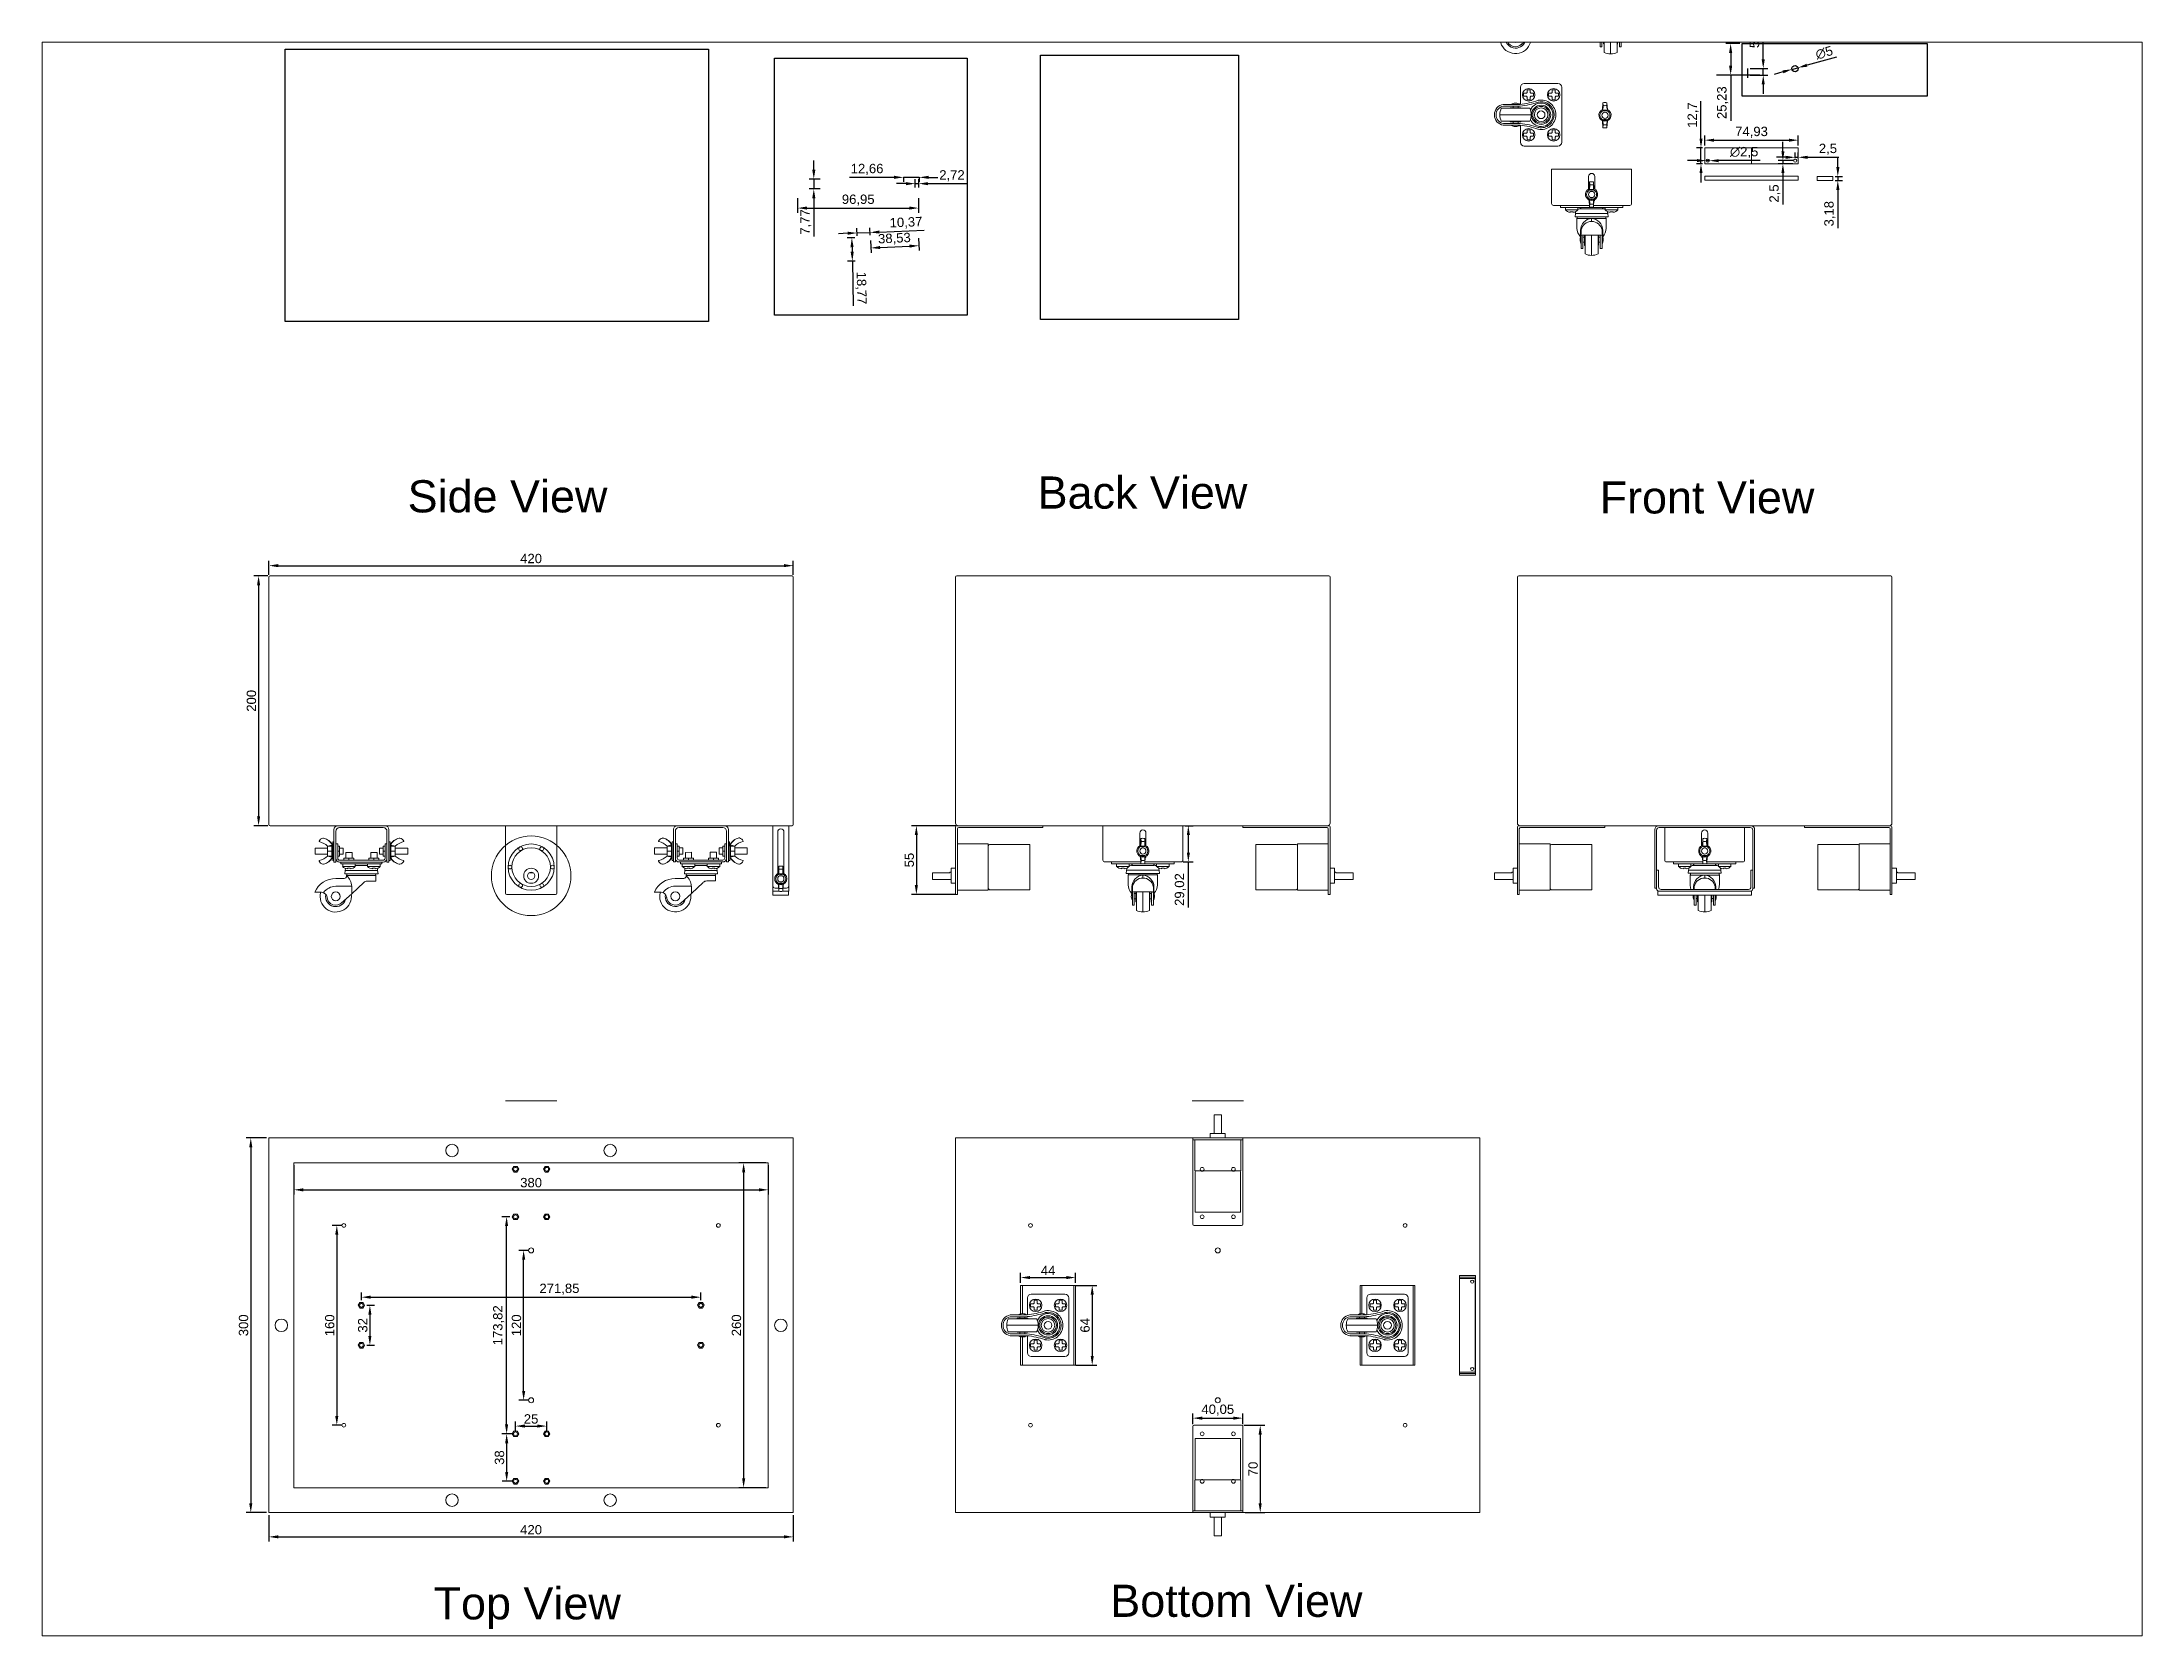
# Paper-space layout 'Layout2' of a CAD drawing. Header units: millimetres. Extents: x 26 to 231, y 20 to 176.
# The model-space entities are those that its viewports show. They can reach past a viewport. Long polylines and large blocks are cut down to what shows.
import ezdxf

# ---------------------------------------------------------------- set-up
doc = ezdxf.new("R2010")
doc.units = ezdxf.units.MM
doc.header["$XCLIPFRAME"] = 2
doc.layers.get('0').update_dxf_attribs({"lineweight": 5})
doc.layers.add('Dimensions', color=30, linetype='Continuous')
doc.layers.add('Images', color=130, linetype='Continuous')
doc.styles.get("Standard").update_dxf_attribs({"font": 'arial.ttf'})
doc.dimstyles.new('ISO-25', dxfattribs={"dimscale": 3, "dimtxt": 2.5, "dimasz": 2.5, "dimexe": 1.25, "dimexo": 0.625, "dimtad": 1, "dimtxsty": 'Standard', "dimcen": 2.5, "dimadec": 0, "dimazin": 0, "dimtfac": 1, "dimtmove": 0, "dimatfit": 3, "dimfxl": 1, "dimarcsym": 0})
picture_1 = doc.add_image_def('image1.jpg', size_in_pixel=(3264, 2448))
picture_2 = doc.add_image_def('image2.jpg', size_in_pixel=(3000, 4000))
picture_3 = doc.add_image_def('image3.jpg', size_in_pixel=(3000, 4000))
picture_4 = doc.add_image_def('image4.jpg', size_in_pixel=(600, 211))

psp = doc.layouts.new('Layout2')

msp = doc.modelspace()

# ---------------------------------------------------------------- texts
for s, height, p in [('Side View', 25.7576, (211.107, 900.866)), ('Back View', 25.7576, (715.684, 903.865)), ('Front View', 25.7576, (1165.847, 899.996)), ('Top View', 25.7576, (231.889, 14.546)), ('Bottom View', 25.75762, (773.895, 16.559))]:
    msp.add_text(s, height=height).set_placement(p)

# ---------------------------------------------------------------- blocks, each defined once
blk = doc.blocks.new('*U1')
blk.add_circle((0, 0), 5)
blk = doc.blocks.new('*U2')
at = {"color": 0, "linetype": 'ByBlock', "lineweight": -2, "transparency": 16777216}
for p in [(0, 0), (400, 0)]:
    blk.add_blockref('*U1', p, dxfattribs=at)
blk = doc.blocks.new('*U3')
blk.add_circle((0, 0), 5)
blk = doc.blocks.new('*U4')
at = {"color": 0, "linetype": 'ByBlock', "lineweight": -2, "transparency": 16777216}
for p in [(0, 0), (126.66666, 0), (0, -280), (126.66666, -280)]:
    blk.add_blockref('*U3', p, dxfattribs=at)
blk = doc.blocks.new('*D5')
at = {"layer": 'Defpoints', "color": 0, "transparency": 16777216}
for p in [(120, 380), (500, 380), (500, 358.5)]:
    blk.add_point(p, dxfattribs=at)
at = {"layer": 'Dimensions', "color": 0, "lineweight": -2, "transparency": 16777216}
for p, q in [((120, 378.1), (120, 354.7)), ((500, 378.1), (500, 354.7)), ((127.5, 358.5), (492.5, 358.5))]:
    blk.add_line(p, q, dxfattribs=at)
at = {"layer": 'Dimensions', "color": 0, "transparency": 16777216}
for points in [[(127.5, 359.7), (127.5, 357.2), (120, 358.5)], [(492.5, 359.7), (492.5, 357.2), (500, 358.5)]]:
    blk.add_solid(points, dxfattribs=at)
at = {"layer": 'Dimensions', "color": 0, "transparency": 16777216, "insert": (310, 364.2), "char_height": 7.5, "attachment_point": 5}
blk.add_mtext('380', dxfattribs=at)
blk = doc.blocks.new('*D6')
at = {"layer": 'Defpoints', "color": 0, "transparency": 16777216}
for p in [(500, 380), (480.2, 120), (500, 120)]:
    blk.add_point(p, dxfattribs=at)
at = {"layer": 'Dimensions', "color": 0, "lineweight": -2, "transparency": 16777216}
for p, q in [((498.1, 380), (476.5, 380)), ((480.2, 372.5), (480.2, 127.5)), ((498.1, 120), (476.5, 120))]:
    blk.add_line(p, q, dxfattribs=at)
at = {"layer": 'Dimensions', "color": 0, "transparency": 16777216}
for points in [[(479, 372.5), (481.5, 372.5), (480.2, 380)], [(479, 127.5), (481.5, 127.5), (480.2, 120)]]:
    blk.add_solid(points, dxfattribs=at)
at = {"layer": 'Dimensions', "color": 0, "transparency": 16777216, "insert": (474.5, 250), "char_height": 7.5, "attachment_point": 5, "rotation": 90}
blk.add_mtext('260', dxfattribs=at)
blk = doc.blocks.new('*U8')
blk.add_circle((0, 0), 1.5)
blk = doc.blocks.new('*U9')
at = {"color": 0, "linetype": 'ByBlock', "lineweight": -2, "transparency": 16777216}
blk.add_blockref('*U8', (283.1, 620.9), dxfattribs=at)
for p, rotation in [((291.6, 635.6), 299.9999999999999), ((308.6, 635.6), 239.9999999999999), ((317.1, 620.9), 180), ((291.6, 606.2), 59.99999999999999), ((308.6, 606.2), 120)]:
    blk.add_blockref('*U8', p, dxfattribs=dict(at, rotation=rotation))
blk = doc.blocks.new('*D10')
at = {"layer": 'Defpoints', "color": 0, "transparency": 16777216}
for p in [(523.5, 1154.3), (620.4, 1154.3), (620.4, 1144.5)]:
    blk.add_point(p, dxfattribs=at)
at = {"layer": 'Images', "color": 0, "lineweight": -2, "transparency": 16777216}
for p, q in [((523.5, 1152.5), (523.5, 1140.8)), ((531, 1144.5), (612.9, 1144.5)), ((620.4, 1152.5), (620.4, 1140.8))]:
    blk.add_line(p, q, dxfattribs=at)
at = {"layer": 'Images', "color": 0, "transparency": 16777216}
for points in [[(531, 1145.8), (531, 1143.3), (523.5, 1144.5)], [(612.9, 1145.8), (612.9, 1143.3), (620.4, 1144.5)]]:
    blk.add_solid(points, dxfattribs=at)
at = {"layer": 'Images', "color": 0, "transparency": 16777216, "insert": (572, 1150.9), "char_height": 7.5, "attachment_point": 5}
blk.add_mtext('96,95', dxfattribs=at)
blk = doc.blocks.new('*D11')
at = {"layer": 'Defpoints', "color": 0, "transparency": 16777216}
for p in [(620.5, 1164.1), (617.7, 1159.3), (620.5, 1159.3)]:
    blk.add_point(p, dxfattribs=at)
at = {"layer": 'Images', "color": 0, "lineweight": -2, "transparency": 16777216}
for p, q in [((610.2, 1164.1), (602.7, 1164.1)), ((617.7, 1161.1), (617.7, 1167.8)), ((617.7, 1164.1), (620.5, 1164.1)), ((620.5, 1161.1), (620.5, 1167.8)), ((628, 1164.1), (658.7, 1164.1))]:
    blk.add_line(p, q, dxfattribs=at)
at = {"layer": 'Images', "color": 0, "transparency": 16777216}
for points in [[(610.2, 1165.3), (610.2, 1162.8), (617.7, 1164.1)], [(628, 1165.3), (628, 1162.8), (620.5, 1164.1)]]:
    blk.add_solid(points, dxfattribs=at)
at = {"layer": 'Images', "color": 0, "transparency": 16777216, "insert": (647.1, 1170.4), "char_height": 7.5, "attachment_point": 5}
blk.add_mtext('2,72', dxfattribs=at)
blk = doc.blocks.new('*D12')
at = {"layer": 'Defpoints', "color": 0, "transparency": 16777216}
for p in [(608.2, 1171.2), (608.2, 1169.1), (620.9, 1171.2)]:
    blk.add_point(p, dxfattribs=at)
at = {"layer": 'Images', "color": 0, "lineweight": -2, "transparency": 16777216}
for p, q in [((600.7, 1169.1), (564.9, 1169.1)), ((608.2, 1169.3), (608.2, 1165.4)), ((620.9, 1169.1), (608.2, 1169.1)), ((620.9, 1169.3), (620.9, 1165.4)), ((628.4, 1169.1), (635.9, 1169.1))]:
    blk.add_line(p, q, dxfattribs=at)
at = {"layer": 'Images', "color": 0, "transparency": 16777216}
for points in [[(600.7, 1170.4), (600.7, 1167.9), (608.2, 1169.1)], [(628.4, 1170.4), (628.4, 1167.9), (620.9, 1169.1)]]:
    blk.add_solid(points, dxfattribs=at)
at = {"layer": 'Images', "color": 0, "transparency": 16777216, "insert": (579.1, 1175.5), "char_height": 7.5, "attachment_point": 5}
blk.add_mtext('12,66', dxfattribs=at)
blk = doc.blocks.new('*D13')
at = {"layer": 'Defpoints', "color": 0, "transparency": 16777216}
for p in [(543.4, 1167.7), (536.4, 1159.9), (543.4, 1159.9)]:
    blk.add_point(p, dxfattribs=at)
at = {"layer": 'Images', "color": 0, "lineweight": -2, "transparency": 16777216}
for p, q in [((536.4, 1175.2), (536.4, 1182.7)), ((541.6, 1167.7), (532.7, 1167.7)), ((536.4, 1167.7), (536.4, 1159.9)), ((541.6, 1159.9), (532.7, 1159.9)), ((536.4, 1152.4), (536.4, 1121.8))]:
    blk.add_line(p, q, dxfattribs=at)
at = {"layer": 'Images', "color": 0, "transparency": 16777216}
for points in [[(535.2, 1175.2), (537.7, 1175.2), (536.4, 1167.7)], [(535.2, 1152.4), (537.7, 1152.4), (536.4, 1159.9)]]:
    blk.add_solid(points, dxfattribs=at)
at = {"layer": 'Images', "color": 0, "transparency": 16777216, "insert": (530.1, 1133.4), "char_height": 7.5, "attachment_point": 5, "rotation": 90}
blk.add_mtext('7,77', dxfattribs=at)
blk = doc.blocks.new('*D14')
at = {"layer": 'Defpoints', "color": 0, "transparency": 16777216}
for p in [(571.2, 1120.6), (581.4, 1125), (581.6, 1121)]:
    blk.add_point(p, dxfattribs=at)
at = {"layer": 'Images', "color": 0, "lineweight": -2, "transparency": 16777216}
for p, q in [((571.2, 1122.4), (570.9, 1128.4)), ((581.5, 1122.9), (581.3, 1128.8)), ((563.6, 1124.3), (556.1, 1124)), ((571.1, 1124.6), (581.4, 1125)), ((588.9, 1125.3), (624.7, 1126.8))]:
    blk.add_line(p, q, dxfattribs=at)
at = {"layer": 'Images', "color": 0, "transparency": 16777216}
for points in [[(563.5, 1125.6), (563.6, 1123.1), (571.1, 1124.6)], [(588.9, 1126.6), (589, 1124.1), (581.4, 1125)]]:
    blk.add_solid(points, dxfattribs=at)
at = {"layer": 'Images', "color": 0, "transparency": 16777216, "insert": (610.3, 1132.6), "char_height": 7.5, "attachment_point": 5, "rotation": 2.3551}
blk.add_mtext('10,37', dxfattribs=at)
blk = doc.blocks.new('*D15')
at = {"layer": 'Defpoints', "color": 0, "transparency": 16777216}
for p in [(571.1, 1120.9), (567.3, 1102), (571.5, 1102.1)]:
    blk.add_point(p, dxfattribs=at)
at = {"layer": 'Images', "color": 0, "lineweight": -2, "transparency": 16777216}
for p, q in [((569.2, 1120.8), (563.2, 1120.7)), ((567.1, 1113.3), (567.1, 1109.5)), ((569.6, 1102.1), (563.5, 1101.9)), ((567.3, 1102), (568, 1066.2))]:
    blk.add_line(p, q, dxfattribs=at)
at = {"layer": 'Images', "color": 0, "transparency": 16777216}
for points in [[(568.3, 1113.3), (565.8, 1113.2), (566.9, 1120.8)], [(568.4, 1109.5), (565.9, 1109.5), (567.3, 1102)]]:
    blk.add_solid(points, dxfattribs=at)
at = {"layer": 'Images', "color": 0, "transparency": 16777216, "insert": (574.1, 1080.5), "char_height": 7.5, "attachment_point": 5, "rotation": 271.19}
blk.add_mtext('18,77', dxfattribs=at)
blk = doc.blocks.new('*D16')
at = {"layer": 'Defpoints', "color": 0, "transparency": 16777216}
for p in [(581.7, 1120.5), (620.2, 1122.3), (620.6, 1114.4)]:
    blk.add_point(p, dxfattribs=at)
at = {"layer": 'Images', "color": 0, "lineweight": -2, "transparency": 16777216}
for p, q in [((581.8, 1118.6), (582.3, 1108.8)), ((589.6, 1112.9), (613.1, 1114)), ((620.3, 1120.4), (620.7, 1110.6))]:
    blk.add_line(p, q, dxfattribs=at)
at = {"layer": 'Images', "color": 0, "transparency": 16777216}
for points in [[(589.5, 1114.2), (589.6, 1111.7), (582.1, 1112.6)], [(613, 1115.3), (613.1, 1112.8), (620.6, 1114.4)]]:
    blk.add_solid(points, dxfattribs=at)
at = {"layer": 'Images', "color": 0, "transparency": 16777216, "insert": (601, 1119.8), "char_height": 7.5, "attachment_point": 5, "rotation": 2.6626}
blk.add_mtext('38,53', dxfattribs=at)
blk = doc.blocks.new('*U17')
blk.add_lwpolyline([(-1.3, 2.2), (-2.6, 0), (-1.3, -2.2), (1.3, -2.2), (2.6, 0), (1.3, 2.2)], close=True)
blk.add_circle((0, 0), 1.5)
blk = doc.blocks.new('*U18')
at = {"color": 0, "linetype": 'ByBlock', "lineweight": -2, "transparency": 16777216}
for p in [(0, 0), (0, -38)]:
    blk.add_blockref('*U17', p, dxfattribs=at)
blk = doc.blocks.new('*U19')
blk.add_lwpolyline([(-1.3, 2.2), (-2.6, 0), (-1.3, -2.2), (1.3, -2.2), (2.6, 0), (1.3, 2.2)], close=True)
blk.add_circle((0, 0), 1.5)
blk = doc.blocks.new('*U20')
at = {"color": 0, "linetype": 'ByBlock', "lineweight": -2, "transparency": 16777216}
for p in [(0, 0), (0, -38)]:
    blk.add_blockref('*U19', p, dxfattribs=at)
blk = doc.blocks.new('*U21')
blk.add_lwpolyline([(-1.3, 2.2), (-2.6, 0), (-1.3, -2.2), (1.3, -2.2), (2.6, 0), (1.3, 2.2)], close=True)
blk.add_circle((0, 0), 1.5)
blk = doc.blocks.new('*U22')
at = {"color": 0, "linetype": 'ByBlock', "lineweight": -2, "transparency": 16777216}
for p in [(0, 0), (0, -38)]:
    blk.add_blockref('*U21', p, dxfattribs=at)
blk = doc.blocks.new('*U23')
blk.add_lwpolyline([(-1.3, 2.2), (-2.6, 0), (-1.3, -2.2), (1.3, -2.2), (2.6, 0), (1.3, 2.2)], close=True)
blk.add_circle((0, 0), 1.5)
blk = doc.blocks.new('*U24')
at = {"color": 0, "linetype": 'ByBlock', "lineweight": -2, "transparency": 16777216}
for p in [(0, 0), (0, -38)]:
    blk.add_blockref('*U23', p, dxfattribs=at)
blk = doc.blocks.new('*U25')
blk.add_circle((0, 0), 1.5)
blk = doc.blocks.new('*U26')
at = {"color": 0, "linetype": 'ByBlock', "lineweight": -2, "transparency": 16777216}
for p in [(0, 0), (0, -38)]:
    blk.add_blockref('*U25', p, dxfattribs=at)
blk = doc.blocks.new('*U27')
blk.add_circle((0, 0), 1.5)
blk = doc.blocks.new('*U28')
at = {"color": 0, "linetype": 'ByBlock', "lineweight": -2, "transparency": 16777216}
for p in [(0, 0), (0, -38)]:
    blk.add_blockref('*U27', p, dxfattribs=at)
blk = doc.blocks.new('*U29')
blk.add_circle((0, 0), 1.5)
blk = doc.blocks.new('*U30')
at = {"color": 0, "linetype": 'ByBlock', "lineweight": -2, "transparency": 16777216}
for p in [(0, 0), (0, -38)]:
    blk.add_blockref('*U29', p, dxfattribs=at)
blk = doc.blocks.new('*U31')
blk.add_circle((0, 0), 1.5)
blk = doc.blocks.new('*U32')
at = {"color": 0, "linetype": 'ByBlock', "lineweight": -2, "transparency": 16777216}
for p in [(0, 0), (0, -38)]:
    blk.add_blockref('*U31', p, dxfattribs=at)
blk = doc.blocks.new('Roda (Lado)')
for p, q in [((0, 0), (-16.5, 0)), ((-16.5, 0), (-16.5, -1.5)), ((0, 0), (16.5, 0)), ((16.5, 0), (16.5, -1.5)), ((-20.6, -13.2), (-13.8, -13.2)), ((-12.5, -1.5), (-16.5, -1.5)), ((-15, -3.5), (-15, -1.5)), ((-10, -3.5), (-15, -3.5)), ((-12.9, -6.7), (-13.3, -9.4)), ((-13.3, -9.4), (13.3, -9.4)), ((-12.9, -6.7), (-12.9, -6.3)), ((-12.9, -6.7), (12.9, -6.7)), ((-12.5, -1.5), (-7.5, -1.5)), ((-11.8, -10.7), (-11.5, -9.4)), ((11.6, -10.7), (-11.8, -10.7)), ((-11.8, -11.1), (-11.8, -10.7)), ((-11, -5), (-11.2, -5.5)), ((-10, -5), (-11, -5)), ((-10, -3.5), (-5, -3.5)), ((-10, -5), (-9, -5)), ((-9, -5), (-8.8, -5.5)), ((-7.7, -25.3), (1.9, -16.3)), ((0, -1.5), (-7.5, -1.5)), ((-5, -2.8), (-5, -1.5)), ((5, -2.8), (-5, -2.8)), ((-5, -3.5), (-5, -2.8)), ((0, -1.5), (16.5, -1.5)), ((11.6, -15.2), (4.6, -15.2)), ((5, -2.8), (5, -1.5)), ((5, -3.5), (5, -2.8)), ((10, -3.5), (5, -3.5)), ((9, -5), (8.8, -5.5)), ((10, -5), (9, -5)), ((10, -3.5), (15, -3.5)), ((10, -5), (11, -5)), ((11, -5), (11.2, -5.5)), ((11.6, -10.7), (11.3, -9.4)), ((11.6, -15.2), (11.6, -10.7)), ((12.9, -6.7), (12.9, -6.3)), ((12.9, -6.7), (13.3, -9.4)), ((15, -3.5), (15, -1.5)), ((-37.4, -24.2), (-31.9, -24.2)), ((-20.5, -19.4), (-7.7, -19.4)), ((-7.7, -25.3), (-16.1, -33)), ((-7.7, -19.4), (-7.7, -25.3))]:
    blk.add_line(p, q)
blk.add_circle((-20.5, -27.5), 3.59)
for centre, radius, start, end in [((-20.8, -31.1), 17.9, 89.0762, 157.2925), ((-10.4, 0.7), 6.25, 222.1439, 262.3949), ((-13.8, -11.2), 1.95, 270.2705, 4.1503), ((-9.4, -6.3), 3.5, 159.7651, 180), ((-19.3, -19.9), 11.6, 2.7683, 49.8413), ((-9.6, 0.7), 6.25, 277.6051, 317.8561), ((4.6, -19.2), 4, 90, 133), ((9.6, 0.7), 6.25, 222.1439, 262.3949), ((10.4, 0.7), 6.25, 277.6051, 317.8561), ((9.4, -6.3), 3.5, 0, 20.2349), ((-20.5, -27.5), 12.5, 164.3045, 8.7551), ((-32.3, -29.1), 4.94, 11.6075, 85.3728), ((-20, -32.2), 12.9, 92.1937, 143.5527), ((-20.5, -27.5), 8.18, 168.8662, 343.8135), ((-20.5, -27.5), 8.18, 168.8662, 343.8135), ((-20.5, -27.5), 7.04, 184.4613, 317.2353), ((-20.5, -27.5), 8.18, 89.8843, 90.1157), ((-20.5, -27.5), 8.18, 89.8843, 90.1157)]:
    blk.add_arc(centre, radius, start, end)
blk = doc.blocks.new('Screw Head (Side)')
for p, q in [((-5, -2), (-5, 0)), ((-5, 0), (5, 0)), ((5, -1.3), (5, 0)), ((0, -2), (-5, -2)), ((-1, -3.5), (-1.2, -4)), ((0, -3.5), (-1, -3.5)), ((0, -2), (5, -2)), ((0, -3.5), (1, -3.5)), ((1, -3.5), (1.2, -4)), ((5, -2), (5, -1.3))]:
    blk.add_line(p, q)
for centre, start, end in [((-0.4, 2.2), 222.1439, 262.3949), ((0.4, 2.2), 277.6051, 317.8561)]:
    blk.add_arc(centre, 6.25, start, end)
blk = doc.blocks.new('Roda (Frente)')
for p, q in [((-25, 0), (-25, -1.5)), ((-25, 0), (-5, 0)), ((25, 0), (25, -1.5)), ((-9.2, -1.5), (-25, -1.5)), ((-13, -6.5), (-13.3, -9.1)), ((0, -9.1), (-13.3, -9.1)), ((0, -6.5), (-13, -6.5)), ((-11.8, -10.4), (-11.2, -9.1)), ((0, -10.4), (-11.8, -10.4)), ((-11.8, -10.4), (-11.8, -18.2)), ((-9.2, -1.5), (0, -1.5)), ((-9.2, -1.5), (-8.4, -2.7)), ((0, -2.7), (-9, -2.7)), ((9.2, -1.5), (0, -1.5)), ((0, -2.7), (9, -2.7)), ((0, -6.5), (13, -6.5)), ((0, -9.1), (13.3, -9.1)), ((0, -12.9), (0, -10.4)), ((0, -10.4), (11.8, -10.4)), ((25, 0), (5, 0)), ((9.2, -1.5), (8.4, -2.7)), ((9.2, -1.5), (25, -1.5)), ((11.8, -10.4), (11.2, -9.1)), ((11.8, -10.4), (11.8, -18.2)), ((13, -6.5), (13.3, -9.1)), ((-8.9, -19.9), (-8.9, -23.9)), ((-8.9, -23.9), (-8.9, -25.1)), ((-8.9, -25.1), (-8.4, -25.5)), ((-8.4, -23.9), (-8.4, -19.7)), ((-8.4, -23.9), (-8.4, -24.6)), ((-8.4, -34.5), (-8.4, -24.6)), ((-6.2, -23.9), (-7.6, -23.9)), ((-7, -24.6), (-7, -34.5)), ((-7, -25.3), (-5.6, -25.3)), ((-7, -29.4), (-5.6, -29.4)), ((-5.6, -23.9), (-6.2, -23.9)), ((0, -23.9), (-5.6, -23.9)), ((-5.6, -23.9), (-5.6, -31.9)), ((-5.6, -31.9), (-5.2, -32.3)), ((-5.2, -38.9), (-5.2, -23.9)), ((0, -23.9), (0, -40)), ((0, -23.9), (5.6, -23.9)), ((5.2, -38.9), (5.2, -23.9)), ((5.6, -31.9), (5.2, -32.3)), ((5.6, -23.9), (6.2, -23.9)), ((5.6, -23.9), (5.6, -31.9)), ((7, -25.3), (5.6, -25.3)), ((7, -29.4), (5.6, -29.4)), ((6.2, -23.9), (7.6, -23.9)), ((7, -24.6), (7, -34.5)), ((8.4, -23.9), (8.4, -19.7)), ((8.4, -23.9), (8.4, -24.6)), ((8.4, -34.5), (8.4, -24.6)), ((8.9, -25.1), (8.4, -25.5)), ((8.9, -19.9), (8.9, -23.9)), ((8.9, -23.9), (8.9, -25.1)), ((-8.4, -34.5), (-7, -34.5)), ((8.4, -34.5), (7, -34.5))]:
    blk.add_line(p, q)
for centre, radius, start, end in [((-8.9, -6.8), 4.13, 149.5149, 175.9895), ((-8.9, -6.8), 4.13, 91.584, 120.5328), ((0.9, -20.2), 9.76, 95.1859, 178.5811), ((-0.2, -21.2), 8.3, 88.6743, 169.3585), ((-0.9, -20.2), 9.76, 1.4189, 84.8141), ((0.2, -21.2), 8.3, 10.6415, 91.3257), ((8.9, -6.8), 4.13, 59.4672, 88.416), ((8.9, -6.8), 4.13, 4.0105, 30.4851), ((-1.3, -17.9), 10.5, 182.0322, 223.5877), ((-2.1, -27.4), 7.18, 160.7215, 209.3744), ((-7.6, -24.6), 0.75, 90, 180), ((-6.2, -24.6), 0.75, 90, 180), ((6.2, -24.6), 0.75, 0, 90), ((7.6, -24.6), 0.75, 0, 90), ((2.1, -27.4), 7.18, 330.6256, 19.2785), ((1.3, -17.9), 10.5, 316.4123, 357.9678), ((-0.1, -27.7), 12.3, 245.3471, 270.2989), ((0.1, -27.7), 12.3, 269.7011, 294.6529)]:
    blk.add_arc(centre, radius, start, end)
blk.add_blockref('Screw Head (Side)', (-16, -1.5))
at = {"xscale": -1}
blk.add_blockref('Screw Head (Side)', (16, -1.5), dxfattribs=at)
blk = doc.blocks.new('*U55')
for p, q in [((-1.1, 1.1955), (-1.1, -1.1955)), ((-1.1, 1.1955), (1.1, 1.1955)), ((-1.1, -1.1955), (1.1, -1.1955))]:
    blk.add_line(p, q)
blk = doc.blocks.new('*U56')
at = {"color": 0, "linetype": 'ByBlock', "lineweight": -2, "transparency": 16777216}
blk.add_blockref('*U55', (1151.2, 1218.8), dxfattribs=at)
for p, rotation in [((1154.1, 1221.7), 270.0000000000001), ((1154.1, 1215.9), 90.00000000000001), ((1157, 1218.8), 180)]:
    blk.add_blockref('*U55', p, dxfattribs=dict(at, rotation=rotation))
blk = doc.blocks.new('*U57')
for p, q in [((-1.1, 1.1955), (-1.1, -1.1955)), ((-1.1, 1.1955), (1.1, 1.1955)), ((-1.1, -1.1955), (1.1, -1.1955))]:
    blk.add_line(p, q)
blk = doc.blocks.new('*U58')
at = {"color": 0, "linetype": 'ByBlock', "lineweight": -2, "transparency": 16777216}
blk.add_blockref('*U57', (1151.2, 1218.8), dxfattribs=at)
for p, rotation in [((1154.1, 1221.7), 270.0000000000001), ((1154.1, 1215.9), 90.00000000000001), ((1157, 1218.8), 180)]:
    blk.add_blockref('*U57', p, dxfattribs=dict(at, rotation=rotation))
blk = doc.blocks.new('*U59')
for p, q in [((-1.1, 1.1955), (-1.1, -1.1955)), ((-1.1, 1.1955), (1.1, 1.1955)), ((-1.1, -1.1955), (1.1, -1.1955))]:
    blk.add_line(p, q)
blk = doc.blocks.new('*U60')
at = {"color": 0, "linetype": 'ByBlock', "lineweight": -2, "transparency": 16777216}
blk.add_blockref('*U59', (1151.2, 1218.8), dxfattribs=at)
for p, rotation in [((1154.1, 1221.7), 270.0000000000001), ((1154.1, 1215.9), 90.00000000000001), ((1157, 1218.8), 180)]:
    blk.add_blockref('*U59', p, dxfattribs=dict(at, rotation=rotation))
blk = doc.blocks.new('*U61')
for p, q in [((-1.1, 1.1955), (-1.1, -1.1955)), ((-1.1, 1.1955), (1.1, 1.1955)), ((-1.1, -1.1955), (1.1, -1.1955))]:
    blk.add_line(p, q)
blk = doc.blocks.new('*U62')
at = {"color": 0, "linetype": 'ByBlock', "lineweight": -2, "transparency": 16777216}
blk.add_blockref('*U61', (1151.2, 1218.8), dxfattribs=at)
for p, rotation in [((1154.1, 1221.7), 270.0000000000001), ((1154.1, 1215.9), 90.00000000000001), ((1157, 1218.8), 180)]:
    blk.add_blockref('*U61', p, dxfattribs=dict(at, rotation=rotation))
blk = doc.blocks.new('Roda (Bottom)')
for p, q in [((-16.5, 22), (-16.5, 8.4)), ((13.5, 25), (-13.5, 25)), ((-11.2, 17.8), (-11.8, 17.2)), ((-8.8, 17.8), (-8.2, 17.2)), ((8.8, 17.8), (8.2, 17.2)), ((11.2, 17.8), (11.8, 17.2)), ((16.5, 16), (16.5, 22)), ((-31.9, 5.2), (-20.5, 5.2)), ((-20.5, 8.3), (-29.8, 8.3)), ((-20.5, 6.9), (-29.7, 6.9)), ((-20.5, 5.6), (-24.8, 5.6)), ((-24.8, 5.6), (-24.8, 5.2)), ((-22.5, 5.6), (-22.5, 6.9)), ((-20.5, 8.3), (-16.9, 8.3)), ((-20.5, 6.9), (-16.9, 6.9)), ((-20.5, 5.6), (-16.2, 5.6)), ((-9.1, 5.2), (-20.5, 5.2)), ((-18.5, 5.6), (-18.5, 6.9)), ((-16.2, 5.6), (-16.2, 5.2)), ((-11.8, 14.8), (-11.2, 14.2)), ((-8.2, 14.8), (-8.8, 14.2)), ((8.2, 14.8), (8.8, 14.2)), ((11.8, 14.8), (11.2, 14.2)), ((16.5, 16), (16.5, 0)), ((-20.5, 0), (-33, 0)), ((-31.9, -5.2), (-20.5, -5.2)), ((-20.5, -8.3), (-29.8, -8.3)), ((-20.5, -6.9), (-29.7, -6.9)), ((-24.8, -5.6), (-24.8, -5.2)), ((-20.5, -5.6), (-24.8, -5.6)), ((-22.5, -5.6), (-22.5, -6.9)), ((-20.5, 0), (-8, 0)), ((-9.1, -5.2), (-20.5, -5.2)), ((-20.5, -5.6), (-16.2, -5.6)), ((-20.5, -6.9), (-16.9, -6.9)), ((-20.5, -8.3), (-16.9, -8.3)), ((-18.5, -5.6), (-18.5, -6.9)), ((-16.5, -22), (-16.5, -8.4)), ((-16.2, -5.6), (-16.2, -5.2)), ((-11.8, -14.8), (-11.2, -14.2)), ((-8.2, -14.8), (-8.8, -14.2)), ((8.2, -14.8), (8.8, -14.2)), ((11.8, -14.8), (11.2, -14.2)), ((16.5, -16), (16.5, 0)), ((16.5, -16), (16.5, -22)), ((13.5, -25), (-13.5, -25)), ((-11.2, -17.8), (-11.8, -17.2)), ((-8.8, -17.8), (-8.2, -17.2)), ((8.8, -17.8), (8.2, -17.2)), ((11.2, -17.8), (11.8, -17.2))]:
    blk.add_line(p, q)
for centre, radius in [((-10, 16), 5), ((10, 16), 5), ((0, 0), 7.66), ((0, 0), 6.65), ((0, 0), 5.43), ((-10, -16), 5), ((10, -16), 5)]:
    blk.add_circle(centre, radius)
for centre, radius, start, end in [((-13.5, 22), 3, 90, 180), ((13.5, 22), 3, 0, 90), ((-29.2, 0.2), 8.17, 97.5632, 181.2575), ((-29.2, -0.2), 8.17, 178.7425, 262.4368), ((-29.2, 0.2), 6.8, 98.8288, 181.2575), ((-20.7, 0.1), 12.3, 155.3471, 180.2989), ((-29.8, 5.3), 3, 90, 97.5632), ((-29.7, 3.9), 3, 90, 98.8288), ((-20.8, 3.4), 5.93, 87.572, 124.2913), ((-20.2, 3.4), 5.93, 55.7087, 92.428), ((-23.3, 71.6), 63.6, 275.7483, 288.9923), ((-16.9, 8.9), 2, 270, 275.8126), ((-23.3, 71.6), 65, 275.8126, 288.91), ((-20.3, 0.1), 12.3, 359.7011, 24.6529), ((0, 0), 9.41, 204.0311, 155.9689), ((0, 0), 3.1, 0, 180), ((0, 0), 3.1, 180, 0), ((-1.9, 9.6), 2, 101.3356, 108.9923), ((0, 0), 11.8, 0, 101.3356), ((0, 0), 11.8, 258.6644, 0), ((-1.6, 8.2), 2, 100.7313, 108.91), ((0, 0), 10.4, 0, 100.7313), ((0, 0), 10.4, 259.2687, 0), ((-29.2, -0.2), 6.8, 178.7425, 261.1712), ((-20.7, -0.1), 12.3, 179.7011, 204.6529), ((-29.7, -3.9), 3, 261.1712, 270), ((-29.8, -5.3), 3, 262.4368, 270), ((-20.8, -3.4), 5.93, 235.7087, 272.428), ((-20.2, -3.4), 5.93, 267.572, 304.2913), ((-16.9, -8.9), 2, 84.1874, 90), ((-23.3, -71.6), 63.6, 71.0077, 84.2517), ((-23.3, -71.6), 65, 71.09, 84.1874), ((-20.3, -0.1), 12.3, 335.3471, 0.2989), ((-1.9, -9.6), 2, 251.0077, 258.6644), ((-1.6, -8.2), 2, 251.09, 259.2687), ((-13.5, -22), 3, 180, 270), ((13.5, -22), 3, 270, 0)]:
    blk.add_arc(centre, radius, start, end)
blk.add_blockref('*U56', (-1164.1, -1202.8))
at = {"xscale": -1}
blk.add_blockref('*U58', (1164.1, -1202.8), dxfattribs=at)
at = {"xscale": -1, "rotation": 180}
blk.add_blockref('*U60', (-1164.1, 1202.8), dxfattribs=at)
at = {"rotation": 179.9999999999937}
blk.add_blockref('*U62', (1164.1, 1202.8), dxfattribs=at)
blk = doc.blocks.new('*D63')
at = {"layer": 'Defpoints', "color": 0, "transparency": 16777216}
for p in [(100, 400), (85.5, 100), (100, 100)]:
    blk.add_point(p, dxfattribs=at)
at = {"layer": 'Dimensions', "color": 0, "lineweight": -2, "transparency": 16777216}
for p, q in [((98.1, 400), (81.7, 400)), ((85.5, 392.5), (85.5, 107.5)), ((98.1, 100), (81.7, 100))]:
    blk.add_line(p, q, dxfattribs=at)
at = {"layer": 'Dimensions', "color": 0, "transparency": 16777216}
for points in [[(84.2, 392.5), (86.7, 392.5), (85.5, 400)], [(84.2, 107.5), (86.7, 107.5), (85.5, 100)]]:
    blk.add_solid(points, dxfattribs=at)
at = {"layer": 'Dimensions', "color": 0, "transparency": 16777216, "insert": (79.7, 250), "char_height": 7.5, "attachment_point": 5, "rotation": 90}
blk.add_mtext('300', dxfattribs=at)
blk = doc.blocks.new('*D64')
at = {"layer": 'Defpoints', "color": 0, "transparency": 16777216}
for p in [(100, 100), (520, 100), (520, 80.6)]:
    blk.add_point(p, dxfattribs=at)
at = {"layer": 'Dimensions', "color": 0, "lineweight": -2, "transparency": 16777216}
for p, q in [((100, 98.1), (100, 76.9)), ((520, 98.1), (520, 76.9)), ((107.5, 80.6), (512.5, 80.6))]:
    blk.add_line(p, q, dxfattribs=at)
at = {"layer": 'Dimensions', "color": 0, "transparency": 16777216}
for points in [[(107.5, 81.9), (107.5, 79.4), (100, 80.6)], [(512.5, 81.9), (512.5, 79.4), (520, 80.6)]]:
    blk.add_solid(points, dxfattribs=at)
at = {"layer": 'Dimensions', "color": 0, "transparency": 16777216, "insert": (310, 86.3), "char_height": 7.5, "attachment_point": 5}
blk.add_mtext('420', dxfattribs=at)
blk = doc.blocks.new('*D65')
at = {"layer": 'Defpoints', "color": 0, "transparency": 16777216}
for p in [(840, 169), (880, 175.7), (880, 169)]:
    blk.add_point(p, dxfattribs=at)
at = {"layer": 'Dimensions', "color": 0, "lineweight": -2, "transparency": 16777216}
for p, q in [((840, 170.9), (840, 179.4)), ((847.5, 175.7), (872.5, 175.7)), ((880, 170.9), (880, 179.4))]:
    blk.add_line(p, q, dxfattribs=at)
at = {"layer": 'Dimensions', "color": 0, "transparency": 16777216}
for points in [[(847.5, 176.9), (847.5, 174.4), (840, 175.7)], [(872.5, 176.9), (872.5, 174.4), (880, 175.7)]]:
    blk.add_solid(points, dxfattribs=at)
at = {"layer": 'Dimensions', "color": 0, "transparency": 16777216, "insert": (860, 182.1), "char_height": 7.5, "attachment_point": 5}
blk.add_mtext('40,05', dxfattribs=at)
blk = doc.blocks.new('*D66')
at = {"layer": 'Defpoints', "color": 0, "transparency": 16777216}
for p in [(879, 170), (880, 100), (894, 100)]:
    blk.add_point(p, dxfattribs=at)
at = {"layer": 'Dimensions', "color": 0, "lineweight": -2, "transparency": 16777216}
for p, q in [((880.9, 170), (897.7, 170)), ((894, 162.5), (894, 107.5)), ((881.9, 100), (897.7, 100))]:
    blk.add_line(p, q, dxfattribs=at)
at = {"layer": 'Dimensions', "color": 0, "transparency": 16777216}
for points in [[(892.7, 162.5), (895.2, 162.5), (894, 170)], [(892.7, 107.5), (895.2, 107.5), (894, 100)]]:
    blk.add_solid(points, dxfattribs=at)
at = {"layer": 'Dimensions', "color": 0, "transparency": 16777216, "insert": (888.3, 135), "char_height": 7.5, "attachment_point": 5, "rotation": 90}
blk.add_mtext('70', dxfattribs=at)
blk = doc.blocks.new('*D67')
at = {"layer": 'Defpoints', "color": 0, "transparency": 16777216}
for p in [(744.6, 282), (744.6, 218), (759.4, 218)]:
    blk.add_point(p, dxfattribs=at)
at = {"layer": 'Dimensions', "color": 0, "lineweight": -2, "transparency": 16777216}
for p, q in [((746.4, 282), (763.2, 282)), ((759.4, 274.5), (759.4, 225.5)), ((746.4, 218), (763.2, 218))]:
    blk.add_line(p, q, dxfattribs=at)
at = {"layer": 'Dimensions', "color": 0, "transparency": 16777216}
for points in [[(758.2, 274.5), (760.7, 274.5), (759.4, 282)], [(758.2, 225.5), (760.7, 225.5), (759.4, 218)]]:
    blk.add_solid(points, dxfattribs=at)
at = {"layer": 'Dimensions', "color": 0, "transparency": 16777216, "insert": (753.7, 250), "char_height": 7.5, "attachment_point": 5, "rotation": 90}
blk.add_mtext('64', dxfattribs=at)
blk = doc.blocks.new('*D68')
at = {"layer": 'Defpoints', "color": 0, "transparency": 16777216}
for p in [(746.1, 288.2), (702.1, 282), (746.1, 282)]:
    blk.add_point(p, dxfattribs=at)
at = {"layer": 'Dimensions', "color": 0, "lineweight": -2, "transparency": 16777216}
for p, q in [((702.1, 283.9), (702.1, 292)), ((709.6, 288.2), (738.6, 288.2)), ((746.1, 283.9), (746.1, 292))]:
    blk.add_line(p, q, dxfattribs=at)
at = {"layer": 'Dimensions', "color": 0, "transparency": 16777216}
for points in [[(709.6, 289.5), (709.6, 287), (702.1, 288.2)], [(738.6, 289.5), (738.6, 287), (746.1, 288.2)]]:
    blk.add_solid(points, dxfattribs=at)
at = {"layer": 'Dimensions', "color": 0, "transparency": 16777216, "insert": (724.1, 293.9), "char_height": 7.5, "attachment_point": 5}
blk.add_mtext('44', dxfattribs=at)
blk = doc.blocks.new('*D69')
at = {"layer": 'Defpoints', "color": 0, "transparency": 16777216}
for p in [(101, 850), (91.7, 650), (101, 650)]:
    blk.add_point(p, dxfattribs=at)
at = {"layer": 'Dimensions', "color": 0, "lineweight": -2, "transparency": 16777216}
for p, q in [((99.1, 850), (88, 850)), ((91.7, 842.5), (91.7, 657.5)), ((99.1, 650), (88, 650))]:
    blk.add_line(p, q, dxfattribs=at)
at = {"layer": 'Dimensions', "color": 0, "transparency": 16777216}
for points in [[(90.5, 842.5), (93, 842.5), (91.7, 850)], [(90.5, 657.5), (93, 657.5), (91.7, 650)]]:
    blk.add_solid(points, dxfattribs=at)
at = {"layer": 'Dimensions', "color": 0, "transparency": 16777216, "insert": (86, 750), "char_height": 7.5, "attachment_point": 5, "rotation": 90}
blk.add_mtext('200', dxfattribs=at)
blk = doc.blocks.new('*D70')
at = {"layer": 'Defpoints', "color": 0, "transparency": 16777216}
for p in [(520, 858.2), (100, 849), (520, 849)]:
    blk.add_point(p, dxfattribs=at)
at = {"layer": 'Dimensions', "color": 0, "lineweight": -2, "transparency": 16777216}
for p, q in [((100, 850.9), (100, 862)), ((107.5, 858.2), (512.5, 858.2)), ((520, 850.9), (520, 862))]:
    blk.add_line(p, q, dxfattribs=at)
at = {"layer": 'Dimensions', "color": 0, "transparency": 16777216}
for points in [[(107.5, 859.5), (107.5, 857), (100, 858.2)], [(512.5, 859.5), (512.5, 857), (520, 858.2)]]:
    blk.add_solid(points, dxfattribs=at)
at = {"layer": 'Dimensions', "color": 0, "transparency": 16777216, "insert": (310, 863.9), "char_height": 7.5, "attachment_point": 5}
blk.add_mtext('420', dxfattribs=at)
blk = doc.blocks.new('*D71')
at = {"layer": 'Defpoints', "color": 0, "transparency": 16777216}
for p in [(652, 650), (618.6, 595), (651.5, 595)]:
    blk.add_point(p, dxfattribs=at)
at = {"layer": 'Dimensions', "color": 0, "lineweight": -2, "transparency": 16777216}
for p, q in [((650.1, 650), (614.8, 650)), ((618.6, 642.5), (618.6, 602.5)), ((649.6, 595), (614.8, 595))]:
    blk.add_line(p, q, dxfattribs=at)
at = {"layer": 'Dimensions', "color": 0, "transparency": 16777216}
for points in [[(617.3, 642.5), (619.8, 642.5), (618.6, 650)], [(617.3, 602.5), (619.8, 602.5), (618.6, 595)]]:
    blk.add_solid(points, dxfattribs=at)
at = {"layer": 'Dimensions', "color": 0, "transparency": 16777216, "insert": (612.9, 622.5), "char_height": 7.5, "attachment_point": 5, "rotation": 90}
blk.add_mtext('55', dxfattribs=at)
blk = doc.blocks.new('*D72')
at = {"layer": 'Defpoints', "color": 0, "transparency": 16777216}
for p in [(832, 650), (830.5, 621), (836.4, 621)]:
    blk.add_point(p, dxfattribs=at)
at = {"layer": 'Dimensions', "color": 0, "lineweight": -2, "transparency": 16777216}
for p, q in [((833.9, 650), (840.2, 650)), ((836.4, 642.5), (836.4, 628.5)), ((832.4, 621), (840.2, 621)), ((836.4, 621), (836.4, 584.4))]:
    blk.add_line(p, q, dxfattribs=at)
at = {"layer": 'Dimensions', "color": 0, "transparency": 16777216}
for points in [[(835.2, 642.5), (837.7, 642.5), (836.4, 650)], [(835.2, 628.5), (837.7, 628.5), (836.4, 621)]]:
    blk.add_solid(points, dxfattribs=at)
at = {"layer": 'Dimensions', "color": 0, "transparency": 16777216, "insert": (830, 598.9), "char_height": 7.5, "attachment_point": 5, "rotation": 90}
blk.add_mtext('29,02', dxfattribs=at)
blk = doc.blocks.new('*D74')
at = {"layer": 'Defpoints', "color": 0, "transparency": 16777216}
for p in [(176.7, 266), (176.7, 234), (180.9, 234)]:
    blk.add_point(p, dxfattribs=at)
at = {"layer": 'Dimensions', "color": 0, "lineweight": -2, "transparency": 16777216}
for p, q in [((178.5, 266), (184.6, 266)), ((180.9, 258.5), (180.9, 241.5)), ((178.5, 234), (184.6, 234))]:
    blk.add_line(p, q, dxfattribs=at)
at = {"layer": 'Dimensions', "color": 0, "transparency": 16777216}
for points in [[(179.6, 258.5), (182.1, 258.5), (180.9, 266)], [(179.6, 241.5), (182.1, 241.5), (180.9, 234)]]:
    blk.add_solid(points, dxfattribs=at)
at = {"layer": 'Dimensions', "color": 0, "transparency": 16777216, "insert": (175.2, 250), "char_height": 7.5, "attachment_point": 5, "rotation": 90}
blk.add_mtext('32', dxfattribs=at)
blk = doc.blocks.new('*D75')
at = {"layer": 'Defpoints', "color": 0, "transparency": 16777216}
for p in [(160, 330), (154.4, 170), (160, 170)]:
    blk.add_point(p, dxfattribs=at)
at = {"layer": 'Dimensions', "color": 0, "lineweight": -2, "transparency": 16777216}
for p, q in [((158.1, 330), (150.6, 330)), ((154.4, 322.5), (154.4, 177.5)), ((158.1, 170), (150.6, 170))]:
    blk.add_line(p, q, dxfattribs=at)
at = {"layer": 'Dimensions', "color": 0, "transparency": 16777216}
for points in [[(153.1, 322.5), (155.6, 322.5), (154.4, 330)], [(153.1, 177.5), (155.6, 177.5), (154.4, 170)]]:
    blk.add_solid(points, dxfattribs=at)
at = {"layer": 'Dimensions', "color": 0, "transparency": 16777216, "insert": (148.7, 250), "char_height": 7.5, "attachment_point": 5, "rotation": 90}
blk.add_mtext('160', dxfattribs=at)
blk = doc.blocks.new('*D76')
at = {"layer": 'Defpoints', "color": 0, "transparency": 16777216}
for p in [(322.5, 169.3), (297.5, 163.1), (322.5, 163.1)]:
    blk.add_point(p, dxfattribs=at)
at = {"layer": 'Dimensions', "color": 0, "lineweight": -2, "transparency": 16777216}
for p, q in [((297.5, 165), (297.5, 173.1)), ((305, 169.3), (315, 169.3)), ((322.5, 165), (322.5, 173.1))]:
    blk.add_line(p, q, dxfattribs=at)
at = {"layer": 'Dimensions', "color": 0, "transparency": 16777216}
for points in [[(305, 170.6), (305, 168.1), (297.5, 169.3)], [(315, 170.6), (315, 168.1), (322.5, 169.3)]]:
    blk.add_solid(points, dxfattribs=at)
at = {"layer": 'Dimensions', "color": 0, "transparency": 16777216, "insert": (310, 175), "char_height": 7.5, "attachment_point": 5}
blk.add_mtext('25', dxfattribs=at)
blk = doc.blocks.new('*D77')
at = {"layer": 'Defpoints', "color": 0, "transparency": 16777216}
for p in [(304, 310), (310, 310), (310, 190)]:
    blk.add_point(p, dxfattribs=at)
at = {"layer": 'Dimensions', "color": 0, "lineweight": -2, "transparency": 16777216}
for p, q in [((308.1, 310), (300.3, 310)), ((304, 197.5), (304, 302.5)), ((308.1, 190), (300.3, 190))]:
    blk.add_line(p, q, dxfattribs=at)
at = {"layer": 'Dimensions', "color": 0, "transparency": 16777216}
for points in [[(302.8, 302.5), (305.3, 302.5), (304, 310)], [(302.8, 197.5), (305.3, 197.5), (304, 190)]]:
    blk.add_solid(points, dxfattribs=at)
at = {"layer": 'Dimensions', "color": 0, "transparency": 16777216, "insert": (298.3, 250), "char_height": 7.5, "attachment_point": 5, "rotation": 90}
blk.add_mtext('120', dxfattribs=at)
blk = doc.blocks.new('*D79')
at = {"layer": 'Defpoints', "color": 0, "transparency": 16777216}
for p in [(297.5, 163.1), (290.4, 125.1), (297.5, 125.1)]:
    blk.add_point(p, dxfattribs=at)
at = {"layer": 'Dimensions', "color": 0, "lineweight": -2, "transparency": 16777216}
for p, q in [((295.6, 163.1), (286.7, 163.1)), ((290.4, 155.6), (290.4, 132.6)), ((295.6, 125.1), (286.7, 125.1))]:
    blk.add_line(p, q, dxfattribs=at)
at = {"layer": 'Dimensions', "color": 0, "transparency": 16777216}
for points in [[(289.2, 155.6), (291.7, 155.6), (290.4, 163.1)], [(289.2, 132.6), (291.7, 132.6), (290.4, 125.1)]]:
    blk.add_solid(points, dxfattribs=at)
at = {"layer": 'Dimensions', "color": 0, "transparency": 16777216, "insert": (284.7, 144.1), "char_height": 7.5, "attachment_point": 5, "rotation": 90}
blk.add_mtext('38', dxfattribs=at)
blk = doc.blocks.new('*D80')
at = {"layer": 'Defpoints', "color": 0, "transparency": 16777216}
for p in [(290.4, 336.9), (294.9, 336.9), (294.9, 163.1)]:
    blk.add_point(p, dxfattribs=at)
at = {"layer": 'Dimensions', "color": 0, "lineweight": -2, "transparency": 16777216}
for p, q in [((293, 336.9), (286.6, 336.9)), ((290.4, 170.6), (290.4, 329.4)), ((293, 163.1), (286.6, 163.1))]:
    blk.add_line(p, q, dxfattribs=at)
at = {"layer": 'Dimensions', "color": 0, "transparency": 16777216}
for points in [[(289.1, 329.4), (291.6, 329.4), (290.4, 336.9)], [(289.1, 170.6), (291.6, 170.6), (290.4, 163.1)]]:
    blk.add_solid(points, dxfattribs=at)
at = {"layer": 'Dimensions', "color": 0, "transparency": 16777216, "insert": (284, 250), "char_height": 7.5, "attachment_point": 5, "rotation": 90}
blk.add_mtext('173,82', dxfattribs=at)
blk = doc.blocks.new('*D81')
at = {"layer": 'Defpoints', "color": 0, "transparency": 16777216}
for p in [(445.9, 272.5), (174.1, 268.2), (445.9, 268.2)]:
    blk.add_point(p, dxfattribs=at)
at = {"layer": 'Dimensions', "color": 0, "lineweight": -2, "transparency": 16777216}
for p, q in [((174.1, 270.1), (174.1, 276.3)), ((181.6, 272.5), (438.4, 272.5)), ((445.9, 270.1), (445.9, 276.3))]:
    blk.add_line(p, q, dxfattribs=at)
at = {"layer": 'Dimensions', "color": 0, "transparency": 16777216}
for points in [[(181.6, 273.8), (181.6, 271.3), (174.1, 272.5)], [(438.4, 273.8), (438.4, 271.3), (445.9, 272.5)]]:
    blk.add_solid(points, dxfattribs=at)
at = {"layer": 'Dimensions', "color": 0, "transparency": 16777216, "insert": (332.7, 278.9), "char_height": 7.5, "attachment_point": 5}
blk.add_mtext('271,85', dxfattribs=at)
blk = doc.blocks.new('*D83')
at = {"layer": 'Defpoints', "color": 0, "transparency": 16777216}
for p in [(1428.2, 1282.9), (1279.9, 1276.3), (1428.2, 1276.3)]:
    blk.add_point(p, dxfattribs=at)
at = {"layer": 'Images', "color": 0, "lineweight": -2, "transparency": 16777216}
for p, q in [((1279.9, 1278.1), (1279.9, 1286.6)), ((1287.4, 1282.9), (1420.7, 1282.9)), ((1428.2, 1278.1), (1428.2, 1286.6))]:
    blk.add_line(p, q, dxfattribs=at)
at = {"layer": 'Images', "color": 0, "transparency": 16777216}
for points in [[(1287.4, 1284.1), (1287.4, 1281.6), (1279.9, 1282.9)], [(1420.7, 1284.1), (1420.7, 1281.6), (1428.2, 1282.9)]]:
    blk.add_solid(points, dxfattribs=at)
at = {"layer": 'Images', "color": 0, "transparency": 16777216, "insert": (1354, 1289.2), "char_height": 7.5, "attachment_point": 5}
blk.add_mtext('148,26', dxfattribs=at)
blk = doc.blocks.new('*D84')
at = {"layer": 'Defpoints', "color": 0, "transparency": 16777216}
for p in [(1279.9, 1276.3), (1270.8, 1251), (1279.9, 1251)]:
    blk.add_point(p, dxfattribs=at)
at = {"layer": 'Images', "color": 0, "lineweight": -2, "transparency": 16777216}
for p, q in [((1278, 1276.3), (1267, 1276.3)), ((1270.8, 1268.8), (1270.8, 1258.5)), ((1278, 1251), (1267, 1251)), ((1270.8, 1251), (1270.8, 1214.3))]:
    blk.add_line(p, q, dxfattribs=at)
at = {"layer": 'Images', "color": 0, "transparency": 16777216}
for points in [[(1269.5, 1268.8), (1272, 1268.8), (1270.8, 1276.3)], [(1269.5, 1258.5), (1272, 1258.5), (1270.8, 1251)]]:
    blk.add_solid(points, dxfattribs=at)
at = {"layer": 'Images', "color": 0, "transparency": 16777216, "insert": (1264.4, 1228.9), "char_height": 7.5, "attachment_point": 5, "rotation": 90}
blk.add_mtext('25,23', dxfattribs=at)
blk = doc.blocks.new('*D85')
at = {"layer": 'Defpoints', "color": 0, "transparency": 16777216}
for p in [(1319.9, 1255.6), (1324.7, 1256.9)]:
    blk.add_point(p, dxfattribs=at)
at = {"layer": 'Images', "color": 0, "lineweight": -2, "transparency": 16777216}
for p, q in [((1355.5, 1265.4), (1332, 1258.9)), ((1312.7, 1253.6), (1305.5, 1251.6)), ((1319.9, 1255.6), (1324.7, 1256.9))]:
    blk.add_line(p, q, dxfattribs=at)
at = {"layer": 'Images', "color": 0, "transparency": 16777216}
for points in [[(1312.4, 1254.8), (1313, 1252.4), (1319.9, 1255.6)], [(1331.6, 1260.1), (1332.3, 1257.7), (1324.7, 1256.9)]]:
    blk.add_solid(points, dxfattribs=at)
at = {"layer": 'Images', "color": 0, "transparency": 16777216, "insert": (1345.7, 1268.9), "char_height": 7.5, "attachment_point": 5, "rotation": 15.5194}
blk.add_mtext('∅5', dxfattribs=at)
blk = doc.blocks.new('*D86')
at = {"layer": 'Defpoints', "color": 0, "transparency": 16777216}
for p in [(1284.5, 1256.2), (1284.5, 1251), (1296.9, 1256.2)]:
    blk.add_point(p, dxfattribs=at)
at = {"layer": 'Images', "color": 0, "lineweight": -2, "transparency": 16777216}
for p, q in [((1296.9, 1263.7), (1296.9, 1294.4)), ((1286.3, 1256.2), (1300.6, 1256.2)), ((1286.3, 1251), (1300.6, 1251)), ((1296.9, 1251), (1296.9, 1256.2)), ((1296.9, 1243.5), (1296.9, 1236))]:
    blk.add_line(p, q, dxfattribs=at)
at = {"layer": 'Images', "color": 0, "transparency": 16777216}
for points in [[(1295.6, 1263.7), (1298.1, 1263.7), (1296.9, 1256.2)], [(1295.6, 1243.5), (1298.1, 1243.5), (1296.9, 1251)]]:
    blk.add_solid(points, dxfattribs=at)
at = {"layer": 'Images', "color": 0, "transparency": 16777216, "insert": (1290.5, 1282.8), "char_height": 7.5, "attachment_point": 5, "rotation": 90}
blk.add_mtext('5,17', dxfattribs=at)
blk = doc.blocks.new('*D87')
at = {"layer": 'Defpoints', "color": 0, "transparency": 16777216}
for p in [(1247, 1192.7), (1250, 1192.7), (1250, 1180)]:
    blk.add_point(p, dxfattribs=at)
at = {"layer": 'Dimensions', "color": 0, "lineweight": -2, "transparency": 16777216}
for p, q in [((1247, 1200.2), (1247, 1230.2)), ((1248.1, 1192.7), (1243.3, 1192.7)), ((1248.1, 1180), (1243.3, 1180)), ((1247, 1180), (1247, 1192.7)), ((1247, 1172.5), (1247, 1165))]:
    blk.add_line(p, q, dxfattribs=at)
at = {"layer": 'Dimensions', "color": 0, "transparency": 16777216}
for points in [[(1245.8, 1200.2), (1248.3, 1200.2), (1247, 1192.7)], [(1245.8, 1172.5), (1248.3, 1172.5), (1247, 1180)]]:
    blk.add_solid(points, dxfattribs=at)
at = {"layer": 'Dimensions', "color": 0, "transparency": 16777216, "insert": (1240.7, 1219), "char_height": 7.5, "attachment_point": 5, "rotation": 90}
blk.add_mtext('12,7', dxfattribs=at)
blk = doc.blocks.new('*D88')
at = {"layer": 'Defpoints', "color": 0, "transparency": 16777216}
for p in [(1324.9, 1198.9), (1250, 1192.7), (1324.9, 1192.7)]:
    blk.add_point(p, dxfattribs=at)
at = {"layer": 'Dimensions', "color": 0, "lineweight": -2, "transparency": 16777216}
for p, q in [((1250, 1194.6), (1250, 1202.6)), ((1257.5, 1198.9), (1317.4, 1198.9)), ((1324.9, 1194.6), (1324.9, 1202.6))]:
    blk.add_line(p, q, dxfattribs=at)
at = {"layer": 'Dimensions', "color": 0, "transparency": 16777216}
for points in [[(1257.5, 1200.1), (1257.5, 1197.6), (1250, 1198.9)], [(1317.4, 1200.1), (1317.4, 1197.6), (1324.9, 1198.9)]]:
    blk.add_solid(points, dxfattribs=at)
at = {"layer": 'Dimensions', "color": 0, "transparency": 16777216, "insert": (1287.5, 1205.2), "char_height": 7.5, "attachment_point": 5}
blk.add_mtext('74,93', dxfattribs=at)
blk = doc.blocks.new('*D89')
at = {"layer": 'Defpoints', "color": 0, "transparency": 16777216}
for p in [(1352.7, 1169.8), (1352.7, 1166.6), (1356.6, 1166.6)]:
    blk.add_point(p, dxfattribs=at)
at = {"layer": 'Dimensions', "color": 0, "lineweight": -2, "transparency": 16777216}
for p, q in [((1356.6, 1177.3), (1356.6, 1184.8)), ((1354.6, 1169.8), (1360.4, 1169.8)), ((1354.6, 1166.6), (1360.4, 1166.6)), ((1356.6, 1169.8), (1356.6, 1166.6)), ((1356.6, 1159.1), (1356.6, 1128.4))]:
    blk.add_line(p, q, dxfattribs=at)
at = {"layer": 'Dimensions', "color": 0, "transparency": 16777216}
for points in [[(1355.4, 1177.3), (1357.9, 1177.3), (1356.6, 1169.8)], [(1355.4, 1159.1), (1357.9, 1159.1), (1356.6, 1166.6)]]:
    blk.add_solid(points, dxfattribs=at)
at = {"layer": 'Dimensions', "color": 0, "transparency": 16777216, "insert": (1350.2, 1140), "char_height": 7.5, "attachment_point": 5, "rotation": 90}
blk.add_mtext('3,18', dxfattribs=at)
blk = doc.blocks.new('*D90')
at = {"layer": 'Defpoints', "color": 0, "transparency": 16777216}
for p in [(1251.3, 1182.5), (1253.7, 1182.5)]:
    blk.add_point(p, dxfattribs=at)
at = {"layer": 'Dimensions', "color": 0, "lineweight": -2, "transparency": 16777216}
for p, q in [((1243.8, 1182.5), (1236.3, 1182.5)), ((1251.3, 1182.5), (1253.7, 1182.5)), ((1294.4, 1182.5), (1261.2, 1182.5))]:
    blk.add_line(p, q, dxfattribs=at)
at = {"layer": 'Dimensions', "color": 0, "transparency": 16777216}
for points in [[(1243.8, 1183.8), (1243.7, 1181.3), (1251.3, 1182.5)], [(1261.3, 1183.7), (1261.2, 1181.2), (1253.7, 1182.5)]]:
    blk.add_solid(points, dxfattribs=at)
at = {"layer": 'Dimensions', "color": 0, "transparency": 16777216, "insert": (1281.6, 1189), "char_height": 7.5, "attachment_point": 5, "rotation": 359.9325}
blk.add_mtext('∅2,5', dxfattribs=at)
blk = doc.blocks.new('*D91')
at = {"layer": 'Defpoints', "color": 0, "transparency": 16777216}
for p in [(1312.6, 1180), (1322.4, 1182.5), (1322.4, 1180)]:
    blk.add_point(p, dxfattribs=at)
at = {"layer": 'Dimensions', "color": 0, "lineweight": -2, "transparency": 16777216}
for p, q in [((1312.6, 1190), (1312.6, 1197.5)), ((1320.6, 1182.5), (1308.9, 1182.5)), ((1320.6, 1180), (1308.9, 1180)), ((1312.6, 1182.5), (1312.6, 1180)), ((1312.6, 1172.5), (1312.6, 1147.4))]:
    blk.add_line(p, q, dxfattribs=at)
at = {"layer": 'Dimensions', "color": 0, "transparency": 16777216}
for points in [[(1311.4, 1190), (1313.9, 1190), (1312.6, 1182.5)], [(1311.4, 1172.5), (1313.9, 1172.5), (1312.6, 1180)]]:
    blk.add_solid(points, dxfattribs=at)
at = {"layer": 'Dimensions', "color": 0, "transparency": 16777216, "insert": (1306.2, 1156.2), "char_height": 7.5, "attachment_point": 5, "rotation": 90}
blk.add_mtext('2,5', dxfattribs=at)
blk = doc.blocks.new('*D92')
at = {"layer": 'Defpoints', "color": 0, "transparency": 16777216}
for p in [(1322.4, 1182.5), (1324.9, 1185.2), (1324.9, 1182.5)]:
    blk.add_point(p, dxfattribs=at)
at = {"layer": 'Dimensions', "color": 0, "lineweight": -2, "transparency": 16777216}
for p, q in [((1314.9, 1185.2), (1307.4, 1185.2)), ((1322.4, 1184.4), (1322.4, 1188.9)), ((1322.4, 1185.2), (1324.9, 1185.2)), ((1324.9, 1184.4), (1324.9, 1188.9)), ((1332.4, 1185.2), (1357.5, 1185.2))]:
    blk.add_line(p, q, dxfattribs=at)
at = {"layer": 'Dimensions', "color": 0, "transparency": 16777216}
for points in [[(1314.9, 1186.4), (1314.9, 1183.9), (1322.4, 1185.2)], [(1332.4, 1186.4), (1332.4, 1183.9), (1324.9, 1185.2)]]:
    blk.add_solid(points, dxfattribs=at)
at = {"layer": 'Dimensions', "color": 0, "transparency": 16777216, "insert": (1348.7, 1191.6), "char_height": 7.5, "attachment_point": 5}
blk.add_mtext('2,5', dxfattribs=at)

# ---------------------------------------------------------------- dimensions: what is measured, and where the dimension line sits
at = {"layer": 'Dimensions'}
for base, p1, p2, picture, middle in [((1247.043, 1192.7), (1250, 1180), (1250, 1192.7), '*D87', (1240.66, 1218.963)), ((1312.613, 1180), (1322.43, 1182.5), (1322.43, 1180), '*D91', (1306.231, 1156.206)), ((1356.619520458, 1166.59954967), (1352.7, 1169.77454967), (1352.7, 1166.59954967), '*D89', (1350.237358112, 1139.978642439)), ((91.74, 650), (101, 850), (101, 650), '*D69', (86.035, 750)), ((618.58, 595), (652, 650), (651.5, 595), '*D71', (612.891, 622.5)), ((836.4, 620.977), (832, 650), (830.5, 620.977), '*D72', (830.018, 598.923)), ((85.453, 100), (100, 400), (100, 100), '*D63', (79.747, 250)), ((480.238, 120), (500, 380), (500, 120), '*D6', (474.534, 250)), ((290.362, 336.908), (294.902, 163.092), (294.902, 336.908), '*D80', (283.98, 250)), ((154.363, 170), (160, 330), (160, 170), '*D75', (148.658, 250)), ((304.013, 310), (310, 190), (310, 310), '*D77', (298.308, 250)), ((759.444, 218), (744.573, 282), (744.573, 218), '*D67', (753.74, 250)), ((180.898, 234), (176.671, 266), (176.671, 234), '*D74', (175.191, 250)), ((893.958, 100), (879.025, 170), (880.025, 100), '*D66', (888.254, 135)), ((290.412, 125.092), (297.5, 163.092), (297.5, 125.092), '*D79', (284.705, 144.092))]:
    dim = msp.add_linear_dim(base=base, p1=p1, p2=p2, angle=90, dimstyle='ISO-25', dxfattribs=at)
    dim.commit()
    dim.dimension.update_dxf_attribs({"geometry": picture, "text_midpoint": middle})
for base, p1, p2, picture, middle in [((1324.93, 1198.854), (1250, 1192.7), (1324.93, 1192.7), '*D88', (1287.465, 1205.236)), ((1324.93, 1185.192), (1322.43, 1182.5), (1324.93, 1182.5), '*D92', (1348.724, 1191.574)), ((520, 858.227), (100, 849), (520, 849), '*D70', (310, 863.931)), ((500, 358.45), (120, 380), (500, 380), '*D5', (310, 364.157)), ((746.073, 288.227), (702.073, 282), (746.073, 282), '*D68', (724.073, 293.852)), ((322.5, 169.328), (297.5, 163.092), (322.5, 163.092), '*D76', (310, 175.032)), ((520, 80.624), (100, 100), (520, 100), '*D64', (310, 86.328))]:
    dim = msp.add_linear_dim(base=base, p1=p1, p2=p2, dimstyle='ISO-25', dxfattribs=at)
    dim.commit()
    dim.dimension.update_dxf_attribs({"geometry": picture, "text_midpoint": middle})
dim = msp.add_diameter_dim_2p(p1=(1251.25, 1182.501), p2=(1253.75, 1182.499), dimstyle='ISO-25', dxfattribs=at)
dim.commit()
dim.dimension.update_dxf_attribs({"geometry": '*D90', "text_midpoint": (1281.568, 1188.971)})
for base, p1, p2, picture, middle in [((445.927, 272.529), (174.073, 268.25), (445.927, 268.25), '*D81', (332.672, 272.529)), ((880.025, 175.67), (839.975, 169), (880.025, 169), '*D65', (860, 175.67))]:
    dim = msp.add_linear_dim(base=base, p1=p1, p2=p2, dimstyle='ISO-25', dxfattribs=at)
    dim.commit()
    dim.dimension.update_dxf_attribs({"geometry": picture, "text_midpoint": middle, "dimtype": 160})
at = {"layer": 'Images'}
for base, p1, p2, picture, middle in [((1428.159, 1282.865), (1279.897, 1276.263), (1428.159, 1276.263), '*D83', (1354.028, 1289.247)), ((608.239, 1169.109), (620.9, 1171.153), (608.239, 1171.153), '*D12', (579.065, 1175.491)), ((620.457, 1164.068), (617.738, 1159.25), (620.457, 1159.25), '*D11', (647.099, 1170.45)), ((620.436, 1144.521), (523.488, 1154.326), (620.436, 1154.326), '*D10', (571.962, 1150.903))]:
    dim = msp.add_linear_dim(base=base, p1=p1, p2=p2, dimstyle='ISO-25', dxfattribs=at)
    dim.commit()
    dim.dimension.update_dxf_attribs({"geometry": picture, "text_midpoint": middle})
for base, p1, p2, picture, middle in [((1296.8796, 1256.2079), (1284.4527, 1251.0335), (1284.4527, 1256.2079), '*D86', (1290.4975, 1282.8236)), ((1270.751, 1251.033), (1279.897, 1276.263), (1279.897, 1251.033), '*D84', (1264.369, 1228.94)), ((536.425, 1159.936), (543.428, 1167.708), (543.428, 1159.936), '*D13', (530.058, 1133.351))]:
    dim = msp.add_linear_dim(base=base, p1=p1, p2=p2, angle=90, dimstyle='ISO-25', dxfattribs=at)
    dim.commit()
    dim.dimension.update_dxf_attribs({"geometry": picture, "text_midpoint": middle})
dim = msp.add_diameter_dim_2p(p1=(1319.923, 1255.567), p2=(1324.74, 1256.905), dimstyle='ISO-25', dxfattribs=at)
dim.commit()
dim.dimension.update_dxf_attribs({"geometry": '*D85', "text_midpoint": (1347.327, 1263.177), "dimtype": 163})
for p1, p2, distance, picture, middle in [((571.233, 1120.574), (581.59, 1120.999), 4.046, '*D14', (610.313, 1132.617)), ((571.123, 1120.854), (571.513, 1102.091), -4.218, '*D15', (574.127, 1080.464)), ((581.717, 1120.493), (620.203, 1122.283), -7.93, '*D16', (601.032, 1119.842))]:
    dim = msp.add_aligned_dim(p1=p1, p2=p2, distance=distance, dimstyle='ISO-25', dxfattribs=at)
    dim.commit()
    dim.dimension.update_dxf_attribs({"geometry": picture, "text_midpoint": middle})

# ---------------------------------------------------------------- linework, layer by layer
for p, q in [((1168.513, 1228.845), (1168.227, 1223.355)), ((1168.621, 1226.685), (1168.513, 1228.845)), ((1171.73, 1228.845), (1171.621, 1226.669)), ((1171.73, 1228.845), (1172.015, 1223.355)), ((1168.227, 1223.355), (1168.487, 1222.51)), ((1168.227, 1214.363), (1168.487, 1215.208)), ((1168.513, 1208.872), (1168.227, 1214.363)), ((1168.621, 1226.685), (1168.487, 1222.51)), ((1168.621, 1211.033), (1168.487, 1215.208)), ((1171.621, 1226.685), (1171.756, 1222.51)), ((1171.621, 1211.033), (1171.756, 1215.208)), ((1171.73, 1208.872), (1172.015, 1214.363)), ((1172.015, 1223.355), (1171.756, 1222.51)), ((1172.015, 1214.363), (1171.756, 1215.208)), ((1168.621, 1211.033), (1168.513, 1208.872)), ((1171.621, 1211.033), (1171.73, 1208.872)), ((1324.93, 1192.7), (1250, 1192.7)), ((1250, 1192.7), (1250, 1180)), ((1250, 1180), (1324.93, 1180)), ((1287.465, 1192.7), (1287.465, 1180)), ((1324.93, 1180), (1324.93, 1192.7)), ((1127.402, 1148.155), (1127.402, 1175.677)), ((1127.402, 1175.677), (1191.402, 1175.677)), ((1156.902, 1159.666), (1156.902, 1169.769)), ((1157.793, 1165.4), (1157.507, 1159.91)), ((1157.902, 1163.239), (1157.767, 1159.064)), ((1157.902, 1163.239), (1157.793, 1165.4)), ((1160.902, 1163.239), (1161.01, 1165.4)), ((1160.902, 1163.239), (1161.036, 1159.064)), ((1161.01, 1165.4), (1161.296, 1159.91)), ((1161.902, 1169.769), (1161.902, 1159.666)), ((1191.402, 1148.155), (1191.402, 1175.677)), ((1157.729, 1146.655), (1128.902, 1146.655)), ((1134.402, 1146.655), (1134.402, 1145.115)), ((1134.402, 1146.655), (1154.402, 1146.655)), ((1150.222, 1145.115), (1134.402, 1145.115)), ((1150.222, 1145.115), (1159.402, 1145.115)), ((1150.222, 1145.115), (1150.995, 1143.958)), ((1159.402, 1143.958), (1150.386, 1143.958)), ((1154.402, 1146.655), (1157.729, 1146.655)), ((1156.902, 1159.666), (1156.902, 1159.603)), ((1157.507, 1159.91), (1157.767, 1159.064)), ((1157.507, 1150.917), (1157.767, 1151.763)), ((1157.793, 1145.427), (1157.507, 1150.917)), ((1157.902, 1147.588), (1157.767, 1151.763)), ((1157.902, 1147.588), (1157.793, 1145.427)), ((1168.581, 1145.115), (1159.402, 1145.115)), ((1159.402, 1143.958), (1168.418, 1143.958)), ((1160.902, 1147.588), (1161.036, 1151.763)), ((1160.902, 1147.588), (1161.01, 1145.427)), ((1160.948, 1146.655), (1164.402, 1146.655)), ((1161.01, 1145.427), (1161.296, 1150.917)), ((1161.296, 1159.91), (1161.036, 1159.064)), ((1161.296, 1150.917), (1161.036, 1151.763)), ((1161.074, 1146.655), (1189.902, 1146.655)), ((1161.902, 1159.603), (1161.902, 1159.666)), ((1184.402, 1146.655), (1164.402, 1146.655)), ((1168.581, 1145.115), (1167.808, 1143.958)), ((1168.581, 1145.115), (1184.402, 1145.115)), ((1184.402, 1146.655), (1184.402, 1145.115)), ((1146.38, 1140.118), (1146.114, 1137.573)), ((1159.402, 1137.573), (1146.114, 1137.573)), ((1159.402, 1140.118), (1146.38, 1140.118)), ((1147.649, 1136.22), (1148.16, 1137.573)), ((1159.402, 1136.22), (1147.649, 1136.22)), ((1147.649, 1136.22), (1147.649, 1128.432)), ((1151.05, 1122.786), (1151.05, 1126.994)), ((1159.402, 1140.118), (1172.423, 1140.118)), ((1159.402, 1137.573), (1172.69, 1137.573)), ((1159.402, 1133.761), (1159.402, 1136.22)), ((1159.402, 1136.22), (1171.154, 1136.22)), ((1167.753, 1122.786), (1167.753, 1126.994)), ((1171.154, 1136.22), (1170.643, 1137.573)), ((1171.154, 1136.22), (1171.154, 1128.432)), ((1172.423, 1140.118), (1172.69, 1137.573)), ((1150.53, 1126.745), (1150.53, 1122.786)), ((1150.53, 1122.786), (1150.53, 1121.582)), ((1150.53, 1121.582), (1151.05, 1121.121)), ((1151.05, 1122.786), (1151.05, 1122.036)), ((1151.05, 1112.197), (1151.05, 1122.036)), ((1151.05, 1112.197), (1152.426, 1112.197)), ((1153.176, 1122.786), (1151.8, 1122.786)), ((1152.426, 1122.036), (1152.426, 1112.197)), ((1152.426, 1121.344), (1153.758, 1121.344)), ((1152.426, 1117.282), (1153.758, 1117.282)), ((1153.758, 1122.786), (1153.176, 1122.786)), ((1159.402, 1122.786), (1153.758, 1122.786)), ((1153.758, 1122.786), (1153.758, 1114.786)), ((1153.758, 1114.786), (1154.208, 1114.364)), ((1154.208, 1107.776), (1154.208, 1122.786)), ((1159.402, 1122.786), (1159.402, 1106.655)), ((1159.402, 1122.786), (1165.045, 1122.786)), ((1164.595, 1107.776), (1164.595, 1122.786)), ((1165.045, 1114.786), (1164.595, 1114.364)), ((1165.045, 1122.786), (1165.628, 1122.786)), ((1165.045, 1122.786), (1165.045, 1114.786)), ((1166.378, 1121.344), (1165.045, 1121.344)), ((1166.378, 1117.282), (1165.045, 1117.282)), ((1165.628, 1122.786), (1167.003, 1122.786)), ((1166.378, 1122.036), (1166.378, 1112.197)), ((1167.753, 1112.197), (1166.378, 1112.197)), ((1167.753, 1122.786), (1167.753, 1122.036)), ((1167.753, 1112.197), (1167.753, 1122.036)), ((1168.273, 1121.582), (1167.753, 1121.121)), ((1168.273, 1126.745), (1168.273, 1122.786)), ((1168.273, 1122.786), (1168.273, 1121.582)), ((100, 849), (100, 651)), ((519, 850), (101, 850)), ((520, 651), (520, 849)), ((1100, 652), (1100, 849)), ((1101, 850), (1399, 850)), ((1400, 849), (1400, 652)), ((101, 650), (155.073, 650)), ((152.073, 647), (152.073, 631.146)), ((153.573, 645.5), (153.573, 633.198)), ((155.073, 650), (193.073, 650)), ((156.573, 648.5), (191.573, 648.5)), ((193.073, 650), (289.527, 650)), ((194.573, 645.5), (194.573, 633.198)), ((196.073, 647), (196.073, 620.896)), ((289.527, 596), (289.527, 650)), ((289.527, 650), (330.577, 650)), ((330.577, 650), (330.577, 596)), ((330.577, 650), (427.033, 650)), ((424.033, 646.998), (424.046, 620.955)), ((425.534, 645.56), (425.54, 633.258)), ((427.033, 650), (465.033, 650)), ((463.532, 648.58), (428.532, 648.562)), ((465.033, 650), (503.5, 650)), ((466.534, 645.582), (466.54, 633.28)), ((468.033, 647.002), (468.041, 631.228)), ((503.5, 602), (503.5, 650)), ((503.5, 650), (519, 650)), ((507.5, 645), (507.5, 611.69)), ((512.5, 645), (512.5, 611.69)), ((516.5, 602), (516.5, 650)), ((650, 649), (650, 595)), ((651, 650), (720, 650)), ((651.5, 647.5), (651.5, 595)), ((652.5, 648.5), (719.95, 648.5)), ((720, 650), (720, 648.55)), ((768, 622.477), (768, 650)), ((797.5, 633.989), (797.5, 644.092)), ((798.391, 639.723), (798.106, 634.232)), ((798.5, 637.562), (798.391, 639.723)), ((801.5, 637.562), (801.609, 639.723)), ((801.609, 639.723), (801.894, 634.232)), ((802.5, 644.092), (802.5, 633.989)), ((832, 622.477), (832, 650)), ((949, 650), (880, 650)), ((880, 650), (880, 648.55)), ((947.5, 648.5), (880.05, 648.5)), ((948.5, 647.5), (948.5, 595)), ((950, 649), (950, 595)), ((1100, 649), (1100, 595)), ((1101, 650), (1170, 650)), ((1101.5, 647.5), (1101.5, 595)), ((1102.5, 648.5), (1169.95, 648.5)), ((1170, 650), (1170, 648.55)), ((1170, 650), (1213, 650)), ((1210, 647), (1210, 600)), ((1211.5, 646.5), (1211.5, 600)), ((1287, 650), (1213, 650)), ((1250, 648.5), (1213.5, 648.5)), ((1218, 650), (1282, 650)), ((1218, 622.477), (1218, 648.5)), ((1247.5, 633.989), (1247.5, 644.092)), ((1248.391, 639.723), (1248.106, 634.232)), ((1248.5, 637.562), (1248.391, 639.723)), ((1250, 648.5), (1286.5, 648.5)), ((1251.5, 637.562), (1251.609, 639.723)), ((1251.609, 639.723), (1251.894, 634.232)), ((1252.5, 644.092), (1252.5, 633.989)), ((1282, 622.477), (1282, 648.5)), ((1287, 650), (1330, 650)), ((1288.5, 646.5), (1288.5, 600)), ((1290, 647), (1290, 600)), ((1399, 650), (1330, 650)), ((1330, 650), (1330, 648.55)), ((1397.5, 648.5), (1330.05, 648.5)), ((1398.5, 647.5), (1398.5, 595)), ((1400, 649), (1400, 595)), ((136.973, 627.146), (136.973, 632.146)), ((136.973, 632.146), (146.973, 632.146)), ((146.973, 627.146), (136.973, 627.146)), ((146.973, 633.646), (150.577, 634.525)), ((146.973, 632.146), (146.973, 633.646)), ((146.973, 633.646), (151.073, 633.646)), ((146.973, 629.646), (146.973, 632.146)), ((146.973, 629.646), (146.973, 627.146)), ((146.973, 629.646), (151.073, 629.646)), ((151.073, 629.646), (146.973, 629.646)), ((146.973, 627.146), (146.973, 625.646)), ((146.973, 625.646), (150.577, 624.767)), ((146.973, 625.646), (151.073, 625.646)), ((150.45, 633.646), (150.45, 632.146)), ((150.45, 632.146), (150.45, 627.146)), ((150.45, 627.146), (150.45, 625.646)), ((151.073, 629.646), (151.073, 637.146)), ((151.073, 637.146), (152.073, 637.146)), ((151.073, 629.646), (151.073, 622.146)), ((152.073, 631.146), (152.073, 626.146)), ((152.073, 626.146), (152.073, 620.896)), ((153.573, 635.415), (155.073, 635.415)), ((153.573, 633.198), (153.573, 623.896)), ((153.573, 623.896), (153.573, 620.896)), ((155.073, 635.415), (155.073, 625.396)), ((156.573, 633.646), (155.073, 633.646)), ((156.573, 629.646), (155.073, 629.646)), ((155.073, 625.646), (156.573, 625.646)), ((155.073, 625.396), (155.073, 623.896)), ((156.573, 625.646), (156.573, 633.646)), ((159.573, 632.146), (156.573, 632.146)), ((159.573, 627.146), (156.573, 627.146)), ((158.073, 622.396), (156.573, 622.396)), ((158.073, 622.396), (190.073, 622.396)), ((159.573, 629.646), (159.573, 632.146)), ((159.573, 629.646), (159.573, 627.146)), ((160.073, 623.896), (168.073, 623.896)), ((160.073, 623.896), (160.073, 622.396)), ((161.573, 623.896), (161.573, 628.627)), ((161.573, 628.627), (166.573, 628.627)), ((164.073, 623.896), (164.073, 622.396)), ((166.573, 623.896), (166.573, 628.627)), ((168.073, 623.896), (168.073, 622.396)), ((188.073, 623.896), (180.073, 623.896)), ((180.073, 623.896), (180.073, 622.396)), ((181.573, 623.896), (181.573, 628.627)), ((186.573, 628.627), (181.573, 628.627)), ((181.573, 623.896), (186.573, 623.896)), ((184.073, 623.896), (184.073, 622.396)), ((184.073, 623.896), (184.073, 622.396)), ((186.573, 623.896), (186.573, 628.627)), ((188.073, 623.896), (188.073, 622.396)), ((188.573, 629.646), (188.573, 632.146)), ((188.573, 632.146), (191.573, 632.146)), ((188.573, 629.646), (188.573, 627.146)), ((188.573, 627.146), (191.573, 627.146)), ((190.073, 622.396), (191.573, 622.396)), ((191.573, 625.646), (191.573, 633.646)), ((191.573, 633.646), (193.073, 633.646)), ((191.573, 629.646), (193.073, 629.646)), ((193.073, 625.646), (191.573, 625.646)), ((193.073, 635.415), (193.073, 625.396)), ((193.073, 635.415), (194.573, 635.415)), ((193.073, 625.396), (193.073, 623.896)), ((194.573, 623.896), (194.573, 633.198)), ((194.573, 620.896), (194.573, 623.896)), ((197.073, 637.146), (196.073, 637.146)), ((197.073, 629.646), (197.073, 637.146)), ((201.173, 633.646), (197.073, 633.646)), ((201.173, 629.646), (197.073, 629.646)), ((197.073, 629.646), (201.173, 629.646)), ((197.073, 629.646), (197.073, 622.146)), ((201.173, 625.646), (197.073, 625.646)), ((201.173, 633.646), (197.569, 634.525)), ((201.173, 625.646), (197.569, 624.767)), ((197.696, 633.646), (197.696, 632.146)), ((197.696, 632.146), (197.696, 627.146)), ((197.696, 627.146), (197.696, 625.646)), ((201.173, 632.146), (201.173, 633.646)), ((201.173, 629.646), (201.173, 632.146)), ((211.173, 632.146), (201.173, 632.146)), ((201.173, 629.646), (201.173, 627.146)), ((201.173, 627.146), (201.173, 625.646)), ((201.173, 627.146), (211.173, 627.146)), ((211.173, 627.146), (211.173, 632.146)), ((408.941, 632.197), (418.941, 632.203)), ((408.943, 627.197), (408.941, 632.197)), ((418.943, 627.203), (408.943, 627.197)), ((418.94, 633.703), (422.543, 634.584)), ((418.94, 633.703), (423.04, 633.705)), ((418.941, 632.203), (418.94, 633.703)), ((418.942, 629.703), (418.941, 632.203)), ((418.942, 629.703), (423.042, 629.705)), ((423.042, 629.705), (418.942, 629.703)), ((418.942, 629.703), (418.943, 627.203)), ((418.943, 627.203), (418.944, 625.703)), ((418.944, 625.703), (423.044, 625.705)), ((418.944, 625.703), (422.548, 624.826)), ((422.417, 633.704), (422.418, 632.204)), ((422.418, 632.204), (422.42, 627.204)), ((422.42, 627.204), (422.421, 625.704)), ((423.042, 629.705), (423.038, 637.205)), ((423.038, 637.205), (424.038, 637.205)), ((423.042, 629.705), (423.046, 622.205)), ((427.039, 635.476), (425.539, 635.475)), ((425.545, 623.956), (425.54, 633.258)), ((425.546, 620.956), (425.545, 623.956)), ((427.039, 635.476), (427.044, 625.457)), ((428.54, 633.708), (427.04, 633.707)), ((428.542, 629.708), (427.042, 629.707)), ((427.044, 625.707), (428.544, 625.708)), ((427.044, 625.457), (427.045, 623.957)), ((428.544, 625.708), (428.54, 633.708)), ((431.541, 632.209), (428.541, 632.208)), ((431.543, 627.209), (428.543, 627.208)), ((430.046, 622.458), (428.546, 622.458)), ((462.046, 622.475), (430.046, 622.458)), ((431.542, 629.709), (431.541, 632.209)), ((431.542, 629.709), (431.543, 627.209)), ((432.045, 623.96), (440.045, 623.964)), ((432.045, 623.96), (432.046, 622.46)), ((433.542, 628.692), (438.542, 628.694)), ((433.545, 623.96), (433.542, 628.692)), ((438.545, 623.963), (433.545, 623.96)), ((436.045, 623.962), (436.046, 622.462)), ((436.045, 623.962), (436.046, 622.462)), ((438.545, 623.963), (438.542, 628.694)), ((440.045, 623.964), (440.046, 622.464)), ((460.045, 623.974), (452.045, 623.97)), ((452.045, 623.97), (452.046, 622.47)), ((458.542, 628.705), (453.542, 628.702)), ((453.545, 623.971), (453.542, 628.702)), ((456.045, 623.972), (456.046, 622.472)), ((458.545, 623.973), (458.542, 628.705)), ((460.045, 623.974), (460.046, 622.474)), ((460.541, 632.224), (463.541, 632.226)), ((460.542, 629.724), (460.541, 632.224)), ((460.542, 629.724), (460.543, 627.224)), ((460.543, 627.224), (463.543, 627.226)), ((462.046, 622.475), (463.546, 622.476)), ((463.54, 633.726), (465.04, 633.727)), ((463.544, 625.726), (463.54, 633.726)), ((463.542, 629.726), (465.042, 629.727)), ((465.044, 625.727), (463.544, 625.726)), ((466.539, 635.497), (465.039, 635.496)), ((465.039, 635.496), (465.044, 625.477)), ((465.044, 625.477), (465.045, 623.977)), ((466.54, 633.28), (466.545, 623.978)), ((466.545, 623.978), (466.546, 620.977)), ((469.038, 637.229), (468.038, 637.228)), ((468.041, 631.228), (468.044, 626.228)), ((468.044, 626.228), (468.046, 620.978)), ((469.042, 629.729), (469.038, 637.229)), ((473.14, 633.731), (469.04, 633.729)), ((473.142, 629.731), (469.042, 629.729)), ((469.042, 629.729), (473.142, 629.731)), ((469.042, 629.729), (469.046, 622.229)), ((473.144, 625.731), (469.044, 625.729)), ((473.14, 633.731), (469.535, 634.608)), ((473.144, 625.731), (469.541, 624.85)), ((469.663, 633.729), (469.663, 632.229)), ((469.663, 632.229), (469.666, 627.229)), ((469.666, 627.229), (469.667, 625.729)), ((473.141, 632.231), (473.14, 633.731)), ((483.141, 632.236), (473.141, 632.231)), ((473.142, 629.731), (473.141, 632.231)), ((473.142, 629.731), (473.143, 627.231)), ((473.143, 627.231), (483.143, 627.236)), ((473.143, 627.231), (473.144, 625.731)), ((483.143, 627.236), (483.141, 632.236)), ((676.2, 635.396), (651.5, 635.396)), ((676.2, 635.396), (676.2, 633.996)), ((676.2, 616.896), (676.2, 633.996)), ((709.5, 634.996), (677.2, 634.996)), ((709.5, 616.896), (709.5, 634.996)), ((797.5, 633.989), (797.5, 633.926)), ((798.106, 634.232), (798.366, 633.387)), ((798.106, 625.24), (798.366, 626.085)), ((798.391, 619.75), (798.106, 625.24)), ((798.5, 637.562), (798.366, 633.387)), ((798.5, 621.91), (798.366, 626.085)), ((801.5, 637.562), (801.634, 633.387)), ((801.5, 621.91), (801.634, 626.085)), ((801.609, 619.75), (801.894, 625.24)), ((801.894, 634.232), (801.634, 633.387)), ((801.894, 625.24), (801.634, 626.085)), ((802.5, 633.926), (802.5, 633.989)), ((890.5, 616.896), (890.5, 634.996)), ((890.5, 634.996), (922.8, 634.996)), ((923.8, 635.396), (948.5, 635.396)), ((923.8, 635.396), (923.8, 633.996)), ((923.8, 616.896), (923.8, 633.996)), ((1126.2, 635.396), (1101.5, 635.396)), ((1126.2, 635.396), (1126.2, 633.996)), ((1126.2, 616.896), (1126.2, 633.996)), ((1159.5, 634.996), (1127.2, 634.996)), ((1159.5, 616.896), (1159.5, 634.996)), ((1247.5, 633.989), (1247.5, 633.926)), ((1248.106, 634.232), (1248.366, 633.387)), ((1248.106, 625.24), (1248.366, 626.085)), ((1248.391, 619.75), (1248.106, 625.24)), ((1248.5, 637.562), (1248.366, 633.387)), ((1248.5, 621.91), (1248.366, 626.085)), ((1251.5, 637.562), (1251.634, 633.387)), ((1251.5, 621.91), (1251.634, 626.085)), ((1251.609, 619.75), (1251.894, 625.24)), ((1251.894, 634.232), (1251.634, 633.387)), ((1251.894, 625.24), (1251.634, 626.085)), ((1252.5, 633.926), (1252.5, 633.989)), ((1340.5, 616.896), (1340.5, 634.996)), ((1340.5, 634.996), (1372.8, 634.996)), ((1373.8, 635.396), (1398.5, 635.396)), ((1373.8, 635.396), (1373.8, 633.996)), ((1373.8, 616.896), (1373.8, 633.996)), ((151.073, 622.146), (152.073, 622.146)), ((152.073, 620.896), (153.573, 620.896)), ((161.573, 620.896), (156.573, 620.896)), ((161.573, 620.896), (186.573, 620.896)), ((186.573, 620.896), (191.573, 620.896)), ((194.573, 620.896), (196.073, 620.896)), ((197.073, 622.146), (196.073, 622.146)), ((311.71, 612.396), (308.394, 612.396)), ((310.052, 612.396), (311.71, 612.396)), ((423.046, 622.205), (424.046, 622.205)), ((425.546, 620.956), (424.046, 620.955)), ((433.546, 620.96), (428.546, 620.958)), ((458.546, 620.973), (433.546, 620.96)), ((458.546, 620.973), (463.546, 620.976)), ((468.046, 620.978), (466.546, 620.977)), ((469.046, 622.229), (468.046, 622.228)), ((508.241, 614.595), (507.5, 614.595)), ((508.391, 617.487), (508.106, 611.996)), ((508.106, 611.996), (508.366, 611.151)), ((508.5, 615.326), (508.366, 611.151)), ((508.5, 615.326), (508.391, 617.487)), ((511.609, 617.487), (511.5, 615.311)), ((511.5, 615.326), (511.634, 611.151)), ((511.609, 617.487), (511.894, 611.996)), ((511.894, 611.996), (511.634, 611.151)), ((511.759, 614.595), (512.5, 614.595)), ((631.5, 609.896), (631.5, 612.396)), ((631.5, 612.396), (645.5, 612.396)), ((631.5, 609.896), (631.5, 606.896)), ((631.5, 606.896), (645.5, 606.896)), ((645.5, 612.396), (645.5, 612.896)), ((645.5, 612.896), (646.5, 612.896)), ((645.5, 606.896), (646.5, 606.896)), ((646.5, 609.896), (646.5, 615.896)), ((646.5, 615.896), (650, 615.896)), ((646.5, 609.896), (646.5, 603.896)), ((676.2, 616.896), (676.2, 599.796)), ((709.5, 616.896), (709.5, 598.796)), ((798.328, 620.977), (769.5, 620.977)), ((798.5, 621.91), (798.391, 619.75)), ((801.5, 621.91), (801.609, 619.75)), ((801.672, 620.977), (830.5, 620.977)), ((890.5, 616.896), (890.5, 598.796)), ((923.8, 616.896), (923.8, 599.796)), ((953.5, 615.896), (950, 615.896)), ((953.5, 609.896), (953.5, 615.896)), ((954.5, 612.896), (953.5, 612.896)), ((953.5, 609.896), (953.5, 603.896)), ((954.5, 606.896), (953.5, 606.896)), ((954.5, 612.396), (954.5, 612.896)), ((968.5, 612.396), (954.5, 612.396)), ((968.5, 606.896), (954.5, 606.896)), ((968.5, 609.896), (968.5, 612.396)), ((968.5, 609.896), (968.5, 606.896)), ((1081.5, 609.896), (1081.5, 612.396)), ((1081.5, 612.396), (1095.5, 612.396)), ((1081.5, 609.896), (1081.5, 606.896)), ((1081.5, 606.896), (1095.5, 606.896)), ((1095.5, 612.396), (1095.5, 612.896)), ((1095.5, 612.896), (1096.5, 612.896)), ((1095.5, 606.896), (1096.5, 606.896)), ((1096.5, 609.896), (1096.5, 615.896)), ((1096.5, 615.896), (1100, 615.896)), ((1096.5, 609.896), (1096.5, 603.896)), ((1126.2, 616.896), (1126.2, 599.796)), ((1159.5, 616.896), (1159.5, 598.796)), ((1211.5, 614.5), (1213, 614.5)), ((1211.5, 599.5), (1211.5, 614.5)), ((1213, 601), (1213, 614.5)), ((1248.328, 620.977), (1219.5, 620.977)), ((1225, 620.977), (1225, 619.438)), ((1225, 620.977), (1245, 620.977)), ((1240.82, 619.438), (1225, 619.438)), ((1236.978, 614.441), (1236.712, 611.895)), ((1250, 611.895), (1236.712, 611.895)), ((1250, 614.441), (1236.978, 614.441)), ((1238.247, 610.542), (1238.759, 611.895)), ((1250, 610.542), (1238.247, 610.542)), ((1238.247, 610.542), (1238.247, 602.754)), ((1240.82, 619.438), (1250, 619.438)), ((1240.82, 619.438), (1241.594, 618.281)), ((1250, 618.281), (1240.984, 618.281)), ((1245, 620.977), (1248.328, 620.977)), ((1248.5, 621.91), (1248.391, 619.75)), ((1259.18, 619.438), (1250, 619.438)), ((1250, 618.281), (1259.016, 618.281)), ((1250, 614.441), (1263.022, 614.441)), ((1250, 611.895), (1263.288, 611.895)), ((1250, 608.084), (1250, 610.542)), ((1250, 610.542), (1261.753, 610.542)), ((1251.5, 621.91), (1251.609, 619.75)), ((1251.547, 620.977), (1255, 620.977)), ((1251.672, 620.977), (1280.5, 620.977)), ((1275, 620.977), (1255, 620.977)), ((1259.18, 619.438), (1258.406, 618.281)), ((1259.18, 619.438), (1275, 619.438)), ((1261.753, 610.542), (1261.241, 611.895)), ((1261.753, 610.542), (1261.753, 602.754)), ((1263.022, 614.441), (1263.288, 611.895)), ((1275, 620.977), (1275, 619.438)), ((1287, 601), (1287, 614.5)), ((1287, 614.5), (1288.5, 614.5)), ((1288.5, 599.5), (1288.5, 614.5)), ((1340.5, 616.896), (1340.5, 598.796)), ((1373.8, 616.896), (1373.8, 599.796)), ((1403.5, 615.896), (1400, 615.896)), ((1403.5, 609.896), (1403.5, 615.896)), ((1404.5, 612.896), (1403.5, 612.896)), ((1403.5, 609.896), (1403.5, 603.896)), ((1404.5, 606.896), (1403.5, 606.896)), ((1404.5, 612.396), (1404.5, 612.896)), ((1418.5, 612.396), (1404.5, 612.396)), ((1418.5, 606.896), (1404.5, 606.896)), ((1418.5, 609.896), (1418.5, 612.396)), ((1418.5, 609.896), (1418.5, 606.896)), ((290.527, 595), (329.577, 595)), ((503.5, 600), (503.5, 602)), ((503.5, 600), (503.5, 597.5)), ((508.449, 597.5), (503.5, 597.5)), ((508.262, 600), (505.5, 600)), ((508.106, 603.004), (508.366, 603.849)), ((508.391, 597.513), (508.106, 603.004)), ((508.5, 599.674), (508.366, 603.849)), ((508.5, 599.674), (508.391, 597.513)), ((511.5, 599.674), (511.634, 603.849)), ((511.5, 599.674), (511.609, 597.513)), ((511.551, 597.5), (516.5, 597.5)), ((511.609, 597.513), (511.894, 603.004)), ((511.894, 603.004), (511.634, 603.849)), ((511.738, 600), (514.5, 600)), ((516.5, 602), (516.5, 600)), ((516.5, 600), (516.5, 597.5)), ((646.5, 603.896), (650, 603.896)), ((650, 595), (651.5, 595)), ((676.2, 598.396), (651.5, 598.396)), ((676.2, 598.396), (676.2, 599.796)), ((709.5, 598.796), (677.2, 598.796)), ((890.5, 598.796), (922.8, 598.796)), ((923.8, 598.396), (923.8, 599.796)), ((923.8, 598.396), (948.5, 598.396)), ((950, 595), (948.5, 595)), ((953.5, 603.896), (950, 603.896)), ((1096.5, 603.896), (1100, 603.896)), ((1100, 595), (1101.5, 595)), ((1126.2, 598.396), (1101.5, 598.396)), ((1126.2, 598.396), (1126.2, 599.796)), ((1159.5, 598.796), (1127.2, 598.796)), ((1210, 600), (1211.5, 600)), ((1213.5, 597.5), (1286.5, 597.5)), ((1215, 599), (1285, 599)), ((1241.128, 601.067), (1241.128, 599)), ((1241.649, 599), (1241.649, 601.317)), ((1241.649, 586.519), (1241.649, 594.325)), ((1243.024, 594.325), (1243.024, 586.519)), ((1243.024, 591.605), (1244.356, 591.605)), ((1244.356, 594.325), (1244.356, 589.108)), ((1244.356, 589.108), (1244.807, 588.686)), ((1244.807, 582.098), (1244.807, 594.325)), ((1250, 594.325), (1250, 580.978)), ((1255.193, 582.098), (1255.193, 594.325)), ((1255.644, 589.108), (1255.193, 588.686)), ((1255.644, 594.325), (1255.644, 589.108)), ((1256.976, 591.605), (1255.644, 591.605)), ((1256.976, 594.325), (1256.976, 586.519)), ((1258.351, 599), (1258.351, 601.317)), ((1258.351, 586.519), (1258.351, 594.325)), ((1258.872, 601.067), (1258.872, 599)), ((1288.5, 600), (1290, 600)), ((1340.5, 598.796), (1372.8, 598.796)), ((1373.8, 598.396), (1373.8, 599.796)), ((1373.8, 598.396), (1398.5, 598.396)), ((1400, 595), (1398.5, 595)), ((1403.5, 603.896), (1400, 603.896)), ((1241.649, 586.519), (1243.024, 586.519)), ((1258.351, 586.519), (1256.976, 586.519)), ((330.577, 429.84), (289.527, 429.84)), ((880.577, 429.84), (839.527, 429.84)), ((860, 418.5), (857, 418.5)), ((857, 418.5), (857, 403.5)), ((860, 418.5), (863, 418.5)), ((863, 418.5), (863, 403.5)), ((520, 400), (100, 400)), ((100, 400), (100, 100)), ((520, 100), (520, 400)), ((650, 400), (650, 100)), ((839.975, 400), (650, 400)), ((839.975, 331), (839.975, 400)), ((839.975, 400), (880.025, 400)), ((839.975, 398.5), (880.025, 398.5)), ((841.5, 373.8), (841.5, 398.5)), ((860, 403.5), (854, 403.5)), ((854, 403.5), (854, 400)), ((860, 403.5), (866, 403.5)), ((866, 403.5), (866, 400)), ((878.5, 373.8), (878.5, 398.5)), ((1070, 400), (880.025, 400)), ((880.025, 331), (880.025, 400)), ((1070, 100), (1070, 400)), ((500, 380), (120, 380)), ((120, 380), (120, 120)), ((500, 120), (500, 380)), ((841.5, 373.8), (842.9, 373.8)), ((841.9, 340.5), (841.9, 372.8)), ((860, 373.8), (842.9, 373.8)), ((860, 373.8), (877.1, 373.8)), ((878.5, 373.8), (877.1, 373.8)), ((878.1, 340.5), (878.1, 372.8)), ((860, 340.5), (841.9, 340.5)), ((860, 340.5), (878.1, 340.5)), ((860, 330), (840.975, 330)), ((860, 330), (879.025, 330)), ((1053.5, 250), (1053.5, 290)), ((1053.5, 290), (1060, 290)), ((1053.5, 288.5), (1060, 288.5)), ((1066.2, 287.465), (1053.5, 287.465)), ((1053.5, 287.465), (1053.5, 212.535)), ((1066.5, 290), (1060, 290)), ((1060, 288.5), (1066.5, 288.5)), ((1066.2, 212.535), (1066.2, 287.465)), ((1066.5, 250), (1066.5, 290)), ((702.073, 282), (703.573, 282)), ((702.073, 259.208), (702.073, 282)), ((703.573, 282), (744.573, 282)), ((703.573, 259.335), (703.573, 282)), ((707.573, 258.351), (707.573, 272)), ((710.573, 275), (737.573, 275)), ((740.573, 272), (740.573, 228)), ((744.573, 282), (744.573, 218)), ((744.573, 282), (746.073, 282)), ((746.073, 282), (746.073, 218)), ((973.927, 282), (973.927, 259.208)), ((975.427, 282), (973.927, 282)), ((1016.427, 282), (975.427, 282)), ((975.427, 282), (975.427, 259.335)), ((979.427, 272), (979.427, 258.351)), ((1009.427, 275), (982.427, 275)), ((1012.427, 250), (1012.427, 272)), ((1016.427, 250), (1016.427, 282)), ((1017.927, 282), (1016.427, 282)), ((1017.927, 250), (1017.927, 282)), ((702.073, 218), (702.073, 240.792)), ((703.573, 218), (703.573, 240.665)), ((707.573, 228), (707.573, 241.649)), ((973.927, 240.792), (973.927, 218)), ((975.427, 240.665), (975.427, 218)), ((979.427, 241.649), (979.427, 228)), ((1012.427, 228), (1012.427, 250)), ((1016.427, 218), (1016.427, 250)), ((1017.927, 218), (1017.927, 250)), ((1053.5, 250), (1053.5, 210)), ((1066.5, 250), (1066.5, 210)), ((737.573, 225), (710.573, 225)), ((982.427, 225), (1009.427, 225)), ((702.073, 218), (703.573, 218)), ((744.573, 218), (703.573, 218)), ((746.073, 218), (744.573, 218)), ((973.927, 218), (975.427, 218)), ((975.427, 218), (1016.427, 218)), ((1017.927, 218), (1016.427, 218)), ((1053.5, 212.535), (1066.2, 212.535)), ((1053.5, 211.5), (1060, 211.5)), ((1053.5, 210), (1060, 210)), ((1060, 211.5), (1066.5, 211.5)), ((1066.5, 210), (1060, 210)), ((839.975, 169), (839.975, 100)), ((860, 170), (840.975, 170)), ((860, 170), (879.025, 170)), ((880.025, 169), (880.025, 100)), ((860, 159.5), (841.9, 159.5)), ((841.9, 159.5), (841.9, 127.2)), ((860, 159.5), (878.1, 159.5)), ((878.1, 159.5), (878.1, 127.2)), ((120, 120), (500, 120)), ((841.5, 126.2), (841.5, 101.5)), ((841.5, 126.2), (842.9, 126.2)), ((860, 126.2), (842.9, 126.2)), ((860, 126.2), (877.1, 126.2)), ((878.5, 126.2), (877.1, 126.2)), ((878.5, 126.2), (878.5, 101.5)), ((839.975, 101.5), (880.025, 101.5)), ((100, 100), (520, 100)), ((650, 100), (839.975, 100)), ((839.975, 100), (880.025, 100)), ((854, 96.5), (854, 100)), ((860, 96.5), (854, 96.5)), ((857, 81.5), (857, 96.5)), ((860, 96.5), (866, 96.5)), ((863, 81.5), (863, 96.5)), ((866, 96.5), (866, 100)), ((880.025, 100), (1070, 100)), ((860, 81.5), (857, 81.5)), ((860, 81.5), (863, 81.5))]:
    msp.add_line(p, q)
for points in [[(1250, 1170), (1324.93, 1170), (1324.93, 1166.825), (1250, 1166.825)], [(1340, 1169.775), (1352.7, 1169.775), (1352.7, 1166.6), (1340, 1166.6)], [(1212.535, 597.5), (1287.465, 597.5), (1287.465, 594.325), (1212.535, 594.325)], [(172.774, 268.25), (171.475, 266), (172.774, 263.75), (175.372, 263.75), (176.671, 266), (175.372, 268.25)], [(447.226, 268.25), (448.525, 266), (447.226, 263.75), (444.628, 263.75), (443.329, 266), (444.628, 268.25)], [(172.774, 231.75), (171.475, 234), (172.774, 236.25), (175.372, 236.25), (176.671, 234), (175.372, 231.75)], [(447.226, 231.75), (448.525, 234), (447.226, 236.25), (444.628, 236.25), (443.329, 234), (444.628, 231.75)]]:
    msp.add_lwpolyline(points, close=True)
msp.add_lwpolyline([(651, 850), (949, 850, -0.41421356), (950, 849), (950, 652, -0.41421356), (948, 650), (652, 650, -0.41421356), (650, 652), (650, 849, -0.41421356)], format="xyb", close=True)
msp.add_lwpolyline([(511.551, 597.5), (516.2, 597.5), (516.2, 594.325), (503.5, 594.325), (503.5, 597.5), (508.449, 597.5)])
for centre, radius in [((1170.121, 1218.859), 2.5), ((1252.5, 1182.5), 1.25), ((1322.43, 1182.5), 1.25), ((1159.402, 1155.414), 2.5), ((310.052, 609.896), 31.902), ((310.052, 616.896), 18.5), ((310.052, 616.896), 15.5), ((800, 629.736), 2.5), ((1250, 629.736), 2.5), ((310.052, 609.896), 6), ((310.052, 609.896), 3), ((510, 607.5), 2.5), ((160, 330), 1.5), ((460, 330), 1.5), ((710, 330), 1.5), ((1010, 330), 1.5), ((310, 310), 2), ((860, 310), 2), ((1063.7, 284.965), 1.25), ((174.073, 266), 1.5), ((445.927, 266), 1.5), ((174.073, 234), 1.5), ((445.927, 234), 1.5), ((1063.7, 215.035), 1.25), ((310, 190), 2), ((860, 190), 2), ((160, 170), 1.5), ((460, 170), 1.5), ((710, 170), 1.5), ((1010, 170), 1.5)]:
    msp.add_circle(centre, radius)
for centre, radius, start, end in [((1170.121, 1222.034), 6.998, 76.712042, 103.287958), ((1170.121, 1218.859), 4.879, 112.846613, 67.153387), ((1170.121, 1218.859), 4, 114.118143, 245.881857), ((1170.099, 1228.126), 5.855, 254.009876, 286.432441), ((1170.099, 1209.592), 5.855, 73.567559, 105.990124), ((1170.121, 1213.993), 8.891, 79.475593, 100.518713), ((1170.121, 1223.725), 8.891, 259.481287, 280.524407), ((1170.121, 1218.859), 7.953, 100.871011, 100.874635), ((1170.121, 1233.547), 7.039, 257.69614, 282.30386), ((1170.121, 1204.171), 7.039, 77.69614, 102.30386), ((1170.121, 1218.859), 4, 294.118143, 65.881857), ((1170.121, 1215.683), 6.998, 256.712042, 283.287958), ((1159.402, 1169.769), 2.5, 0, 180), ((1159.402, 1158.589), 6.998, 76.712042, 103.287958), ((1159.402, 1155.414), 7.953, 100.871011, 100.874635), ((1159.402, 1170.102), 7.039, 257.69614, 282.30386), ((1159.402, 1155.414), 7.953, 79.125365, 79.128989), ((1128.902, 1148.155), 1.5, 180, 270), ((1150.5, 1139.829), 4.13, 91.583976, 120.532846), ((1159.402, 1155.414), 4.879, 112.846613, 67.153387), ((1159.402, 1155.414), 4, 114.118143, 245.881857), ((1159.402, 1151.666), 2.5, 190.801695, 222.420209), ((1159.38, 1164.681), 5.855, 254.009876, 286.432441), ((1159.38, 1146.147), 5.855, 73.567559, 105.990124), ((1159.401, 1150.547), 8.891, 79.475593, 100.518713), ((1159.401, 1160.28), 8.891, 259.481287, 280.524407), ((1159.402, 1152.238), 6.998, 256.712042, 283.287958), ((1159.402, 1155.414), 7.953, 259.125365, 259.128989), ((1159.402, 1140.726), 7.039, 77.69614, 102.30386), ((1159.402, 1155.414), 7.953, 280.871011, 280.874635), ((1159.402, 1155.414), 4, 294.118143, 65.881857), ((1159.402, 1151.666), 2.5, 317.579791, 349.198305), ((1168.303, 1139.829), 4.13, 59.467154, 88.416024), ((1189.902, 1148.155), 1.5, 270, 0), ((1150.5, 1139.829), 4.13, 149.514875, 175.989507), ((1158.117, 1128.803), 10.474, 182.032182, 223.587695), ((1160.283, 1126.503), 9.757, 95.185942, 178.581133), ((1159.21, 1125.461), 8.302, 88.674294, 169.358463), ((1158.52, 1126.503), 9.757, 1.418867, 84.814058), ((1159.594, 1125.461), 8.302, 10.641537, 91.325706), ((1160.687, 1128.803), 10.474, 316.412305, 357.967818), ((1168.303, 1139.829), 4.13, 4.010493, 30.485125), ((1157.307, 1119.211), 7.18, 160.721475, 209.374362), ((1151.8, 1122.036), 0.75, 90, 180), ((1153.176, 1122.036), 0.75, 90, 180), ((1165.628, 1122.036), 0.75, 0, 90), ((1167.003, 1122.036), 0.75, 0, 90), ((1161.496, 1119.211), 7.18, 330.625638, 19.278525), ((1159.337, 1118.952), 12.297, 245.347144, 270.29888), ((1159.466, 1118.952), 12.297, 269.70112, 294.652856), ((101, 849), 1, 90, 180), ((519, 849), 1, 0, 90), ((1101, 849), 1, 90, 180), ((1399, 849), 1, 0, 90), ((101, 651), 1, 180, 270), ((144.245, 635.746), 4.459, 102.424609, 155.444588), ((143.501, 639.125), 1, 76.606483, 102.424609), ((143.508, 639.126), 1, 77.524399, 102.305346), ((141.35, 629.372), 10.99, 27.781604, 77.524399), ((141.381, 630.219), 10.155, 25.089763, 76.606483), ((155.073, 647), 3, 90, 180), ((156.573, 645.5), 3, 90, 180), ((191.573, 645.5), 3, 360, 90), ((193.073, 647), 3, 0, 90), ((206.796, 629.372), 10.99, 102.475601, 152.218396), ((206.766, 630.219), 10.155, 103.393517, 154.910237), ((204.645, 639.125), 1, 77.575391, 103.393517), ((204.638, 639.126), 1, 77.694654, 102.475601), ((203.901, 635.746), 4.459, 24.555412, 77.575391), ((416.211, 635.801), 4.459, 102.454495, 155.474474), ((415.465, 639.179), 1, 76.636369, 102.454495), ((415.472, 639.181), 1, 77.554286, 102.335233), ((413.319, 629.426), 10.99, 27.811491, 77.554286), ((413.349, 630.273), 10.155, 25.119649, 76.636369), ((427.033, 647), 3, 90, 180.029886), ((428.534, 645.562), 3, 90.029886, 180.029886), ((463.534, 645.58), 3, 0.029886, 90.029886), ((465.033, 647), 3, 0.029886, 90), ((478.765, 629.46), 10.99, 102.505487, 152.248282), ((478.734, 630.307), 10.155, 103.423404, 154.940123), ((476.609, 639.211), 1, 77.605278, 103.423404), ((476.602, 639.213), 1, 77.72454, 102.505487), ((475.866, 635.833), 4.459, 24.585299, 77.605278), ((510, 645), 2.5, 0, 180), ((519, 651), 1, 270, 0), ((651, 649), 1, 90, 180), ((652.5, 647.5), 1, 90, 180), ((719.95, 648.55), 0.05, 270, 0), ((800, 644.092), 2.5, 0, 180), ((800, 632.912), 6.998, 76.712042, 103.287958), ((880.05, 648.55), 0.05, 180, 270), ((947.5, 647.5), 1, 0, 90), ((949, 649), 1, 0, 90), ((1102, 652), 2, 180, 270), ((1101, 649), 1, 90, 180), ((1102.5, 647.5), 1, 90, 180), ((1169.95, 648.55), 0.05, 270, 0), ((1213, 647), 3, 90, 180), ((1213.5, 646.5), 2, 90, 180), ((1250, 644.092), 2.5, 0, 180), ((1250, 632.912), 6.998, 76.712042, 103.287958), ((1286.5, 646.5), 2, 0, 90), ((1287, 647), 3, 0, 90), ((1330.05, 648.55), 0.05, 180, 270), ((1397.5, 647.5), 1, 0, 90), ((1398, 652), 2, 270, 0), ((1399, 649), 1, 0, 90), ((140.417, 637.495), 0.25, 155.444588, 255.994368), ((136.736, 622.738), 14.959, 46.815622, 75.994368), ((136.736, 636.554), 14.959, 284.005632, 313.184378), ((141.35, 629.92), 10.99, 282.475601, 332.218396), ((141.381, 629.073), 10.155, 283.393517, 334.910237), ((152.497, 633.799), 2.053, 159.298727, 184.282061), ((152.497, 625.493), 2.053, 175.717939, 200.701273), ((150.741, 633.144), 1.39, 76.199579, 96.793735), ((150.741, 626.148), 1.39, 263.206265, 283.800421), ((156.573, 623.896), 3, 180, 270), ((156.573, 623.896), 1.5, 180, 270), ((191.573, 623.896), 1.5, 270, 0), ((191.573, 623.896), 3, 270, 360), ((197.405, 633.144), 1.39, 83.206265, 103.800421), ((197.405, 626.148), 1.39, 256.199579, 276.793735), ((206.796, 629.92), 10.99, 207.781604, 257.524399), ((195.649, 633.799), 2.053, 355.717939, 20.701273), ((195.649, 625.493), 2.053, 339.298727, 4.282061), ((206.766, 629.073), 10.155, 205.089763, 256.606483), ((211.411, 622.738), 14.959, 104.005632, 133.184378), ((211.411, 636.554), 14.959, 226.815622, 255.994368), ((207.73, 637.495), 0.25, 284.005632, 24.555412), ((412.381, 637.549), 0.25, 155.474474, 256.024254), ((408.708, 622.79), 14.959, 46.845509, 76.024254), ((408.701, 636.605), 14.959, 284.035518, 313.214264), ((413.319, 629.974), 10.99, 282.505487, 332.248282), ((413.35, 629.127), 10.155, 283.423404, 334.940123), ((424.464, 633.859), 2.053, 159.328614, 184.311948), ((424.468, 625.552), 2.053, 175.747825, 200.731159), ((422.708, 633.203), 1.39, 76.229466, 96.823622), ((422.712, 626.206), 1.39, 263.236151, 283.830307), ((428.545, 623.958), 3, 180.029886, 270.029886), ((428.545, 623.958), 1.5, 180.029886, 270.029886), ((463.545, 623.976), 3, 270.029886, 0.029886), ((463.545, 623.976), 1.5, 270.029886, 0.029886), ((469.372, 633.227), 1.39, 83.236151, 103.830307), ((469.375, 626.231), 1.39, 256.229466, 276.823622), ((478.765, 630.008), 10.99, 207.811491, 257.554286), ((467.615, 633.881), 2.053, 355.747825, 20.731159), ((467.62, 625.575), 2.053, 339.328614, 4.311948), ((478.735, 629.161), 10.155, 205.119649, 256.636369), ((483.383, 622.829), 14.959, 104.035518, 133.214264), ((483.376, 636.644), 14.959, 226.845509, 256.024254), ((479.694, 637.584), 0.25, 284.035518, 24.585299), ((677.2, 633.996), 1, 90, 180), ((769.5, 622.477), 1.5, 180, 270), ((800, 629.736), 4.879, 112.846613, 67.153387), ((800, 629.736), 4, 114.118143, 245.881857), ((800, 625.989), 2.5, 190.801695, 222.420209), ((799.978, 639.003), 5.855, 254.009876, 286.432441), ((799.978, 620.469), 5.855, 73.567559, 105.990124), ((800, 624.87), 8.891, 79.475593, 100.518713), ((800, 634.602), 8.891, 259.481287, 280.524407), ((800, 629.736), 7.953, 100.871011, 100.874635), ((800, 644.424), 7.039, 257.69614, 282.30386), ((800, 629.736), 7.953, 79.125365, 79.128989), ((800, 629.736), 4, 294.118143, 65.881857), ((800, 625.989), 2.5, 317.579791, 349.198305), ((830.5, 622.477), 1.5, 270, 0), ((922.8, 633.996), 1, 0, 90), ((1127.2, 633.996), 1, 90, 180), ((1219.5, 622.477), 1.5, 180, 270), ((1250, 629.736), 4.879, 112.846613, 67.153387), ((1250, 629.736), 4, 114.118143, 245.881857), ((1250, 625.989), 2.5, 190.801695, 222.420209), ((1249.978, 639.003), 5.855, 254.009876, 286.432441), ((1249.978, 620.469), 5.855, 73.567559, 105.990124), ((1250, 624.87), 8.891, 79.475593, 100.518713), ((1250, 634.602), 8.891, 259.481287, 280.524407), ((1250, 629.736), 7.953, 100.871011, 100.874635), ((1250, 644.424), 7.039, 257.69614, 282.30386), ((1250, 629.736), 7.953, 79.125365, 79.128989), ((1250, 629.736), 4, 294.118143, 65.881857), ((1250, 625.989), 2.5, 317.579791, 349.198305), ((1280.5, 622.477), 1.5, 270, 0), ((1372.8, 633.996), 1, 0, 90), ((140.417, 621.796), 0.25, 104.005632, 204.555412), ((144.245, 623.546), 4.459, 204.555412, 257.575391), ((143.501, 620.167), 1, 257.575391, 283.393517), ((143.508, 620.166), 1, 257.694654, 282.475601), ((204.645, 620.167), 1, 256.606483, 282.424609), ((204.638, 620.166), 1, 257.524399, 282.305346), ((203.901, 623.546), 4.459, 282.424609, 335.444588), ((207.73, 621.796), 0.25, 335.444588, 75.994368), ((412.389, 621.85), 0.25, 104.035518, 204.585299), ((416.217, 623.601), 4.459, 204.585299, 257.605278), ((415.475, 620.222), 1, 257.605278, 283.423404), ((415.482, 620.221), 1, 257.72454, 282.505487), ((476.619, 620.254), 1, 256.636369, 282.454495), ((476.612, 620.253), 1, 257.554286, 282.335233), ((475.873, 623.632), 4.459, 282.454495, 335.474474), ((479.702, 621.885), 0.25, 335.474474, 76.024254), ((510, 607.5), 4.879, 112.846613, 247.153387), ((510, 607.5), 4, 114.118143, 245.881857), ((509.978, 616.767), 5.855, 254.009876, 286.432441), ((510, 602.634), 8.891, 79.475593, 100.518713), ((510, 610.676), 6.998, 76.712042, 103.287958), ((510, 607.5), 4.879, 250.81107, 67.153387), ((510, 607.5), 7.953, 100.871011, 100.874635), ((510, 622.188), 7.039, 257.69614, 282.30386), ((510, 607.5), 4, 294.118143, 65.881857), ((800, 626.561), 6.998, 256.712042, 283.287958), ((800, 615.048), 7.039, 77.69614, 102.30386), ((800, 629.736), 7.953, 259.125365, 259.128989), ((800, 629.736), 7.953, 280.871011, 280.874635), ((1241.098, 614.152), 4.13, 149.514875, 175.989507), ((1241.098, 614.152), 4.13, 91.583976, 120.532846), ((1250.882, 600.826), 9.757, 95.185942, 178.581133), ((1249.808, 599.784), 8.302, 88.674294, 169.358463), ((1250, 626.561), 6.998, 256.712042, 283.287958), ((1250, 615.048), 7.039, 77.69614, 102.30386), ((1250, 629.736), 7.953, 259.125365, 259.128989), ((1249.118, 600.826), 9.757, 1.418867, 84.814058), ((1250.192, 599.784), 8.302, 10.641537, 91.325706), ((1250, 629.736), 7.953, 280.871011, 280.874635), ((1258.902, 614.152), 4.13, 59.467154, 88.416024), ((1258.902, 614.152), 4.13, 4.010493, 30.485125), ((290.527, 596), 1, 180, 270), ((329.577, 596), 1, 270, 0), ((505.5, 602), 2, 180, 270), ((509.978, 598.233), 5.855, 73.567559, 105.990124), ((510, 612.366), 8.891, 259.481287, 280.524407), ((510, 604.324), 6.998, 256.712042, 283.287958), ((510, 592.812), 7.039, 77.69614, 102.30386), ((514.5, 602), 2, 270, 0), ((677.2, 599.796), 1, 180, 270), ((922.8, 599.796), 1, 270, 0), ((1127.2, 599.796), 1, 180, 270), ((1213.5, 599.5), 2, 180, 270), ((1215, 601), 2, 180, 270), ((1248.715, 603.126), 10.474, 182.032182, 203.197238), ((1247.906, 593.534), 7.18, 173.671868, 209.374362), ((1252.094, 593.534), 7.18, 330.625638, 6.328132), ((1251.285, 603.126), 10.474, 336.802762, 357.967818), ((1285, 601), 2, 270, 0), ((1286.5, 599.5), 2, 270, 0), ((1372.8, 599.796), 1, 270, 0), ((1249.936, 593.274), 12.297, 245.347144, 270.29888), ((1250.064, 593.274), 12.297, 269.70112, 294.652856), ((842.9, 372.8), 1, 90, 180), ((877.1, 372.8), 1, 0, 90), ((840.975, 331), 1, 180, 270), ((879.025, 331), 1, 270, 0), ((710.573, 272), 3, 90, 180), ((737.573, 272), 3, 0, 90), ((982.427, 272), 3, 90, 180), ((1009.427, 272), 3, 0, 90), ((710.573, 228), 3, 180, 270), ((737.573, 228), 3, 270, 0), ((982.427, 228), 3, 180, 270), ((1009.427, 228), 3, 270, 0), ((840.975, 169), 1, 90, 180), ((879.025, 169), 1, 0, 90), ((842.9, 127.2), 1, 180, 270), ((877.1, 127.2), 1, 270, 0)]:
    msp.add_arc(centre, radius, start, end)
at = {"layer": 'Images'}
for p, q in [((1294.154, 1251.033), (1259.528, 1251.033)), ((1284.453, 1248.907), (1284.453, 1256.208))]:
    msp.add_line(p, q, dxfattribs=at)
msp.add_circle((1322.331, 1256.236), 2.5, dxfattribs=at)

# ---------------------------------------------------------------- block references
for name, p in [('Roda (Lado)', (1118.959, 1308.206)), ('Roda (Frente)', (1174.66, 1308.038)), ('Roda (Bottom)', (1118.97, 1219.219)), ('Screw Head (Side)', (1143.402, 1145.115)), ('*U9', (10, -4)), ('Roda (Lado)', (174.073, 620.896)), ('Roda (Lado)', (446.046, 620.967)), ('Roda (Frente)', (800, 620.977)), ('Screw Head (Side)', (1234, 619.438)), ('*U4', (246.667, 390)), ('*U18', (297.5, 374.908)), ('*U26', (847.5, 374.908)), ('Roda (Bottom)', (724.073, 250)), ('Roda (Bottom)', (995.927, 250)), ('*U2', (110, 250))]:
    msp.add_blockref(name, p)
at = {"xscale": -1}
for name, p in [('Screw Head (Side)', (1175.402, 1145.115)), ('Screw Head (Side)', (1266, 619.438)), ('*U20', (322.5, 374.908)), ('*U28', (872.5, 374.908))]:
    msp.add_blockref(name, p, dxfattribs=at)
at = {"xscale": -1, "rotation": 180}
for name, p in [('*U22', (297.5, 125.092)), ('*U30', (847.5, 125.092))]:
    msp.add_blockref(name, p, dxfattribs=at)
at = {"rotation": 180}
for name, p in [('*U24', (322.5, 125.092)), ('*U32', (872.5, 125.092))]:
    msp.add_blockref(name, p, dxfattribs=at)

msp.set_redraw_order([(e.dxf.handle, doc.entitydb.next_handle()) for e in msp.query("TEXT MTEXT ATTDEF DIMENSION ARC_DIMENSION")])  # texts and dimensions are drawn at this point

# ---------------------------------------------------------------- pictures from other files: only their frames are drawn
at = {"layer": 'Images'}
image = msp.add_image(picture_1, insert=(104.94, 973.038), size_in_units=(398.368, 298.776), dxfattribs=dict(at, brightness=47, contrast=53))
image.set_boundary_path([(64.699, -0.5), (2844.821, 1787.094)])
image = msp.add_image(picture_2, insert=(504.88, 1058.784), size_in_units=(154.379, 205.838), dxfattribs=at)
image.dxf.flags = 7
image = msp.add_image(picture_3, insert=(717.891, 1055.33), size_in_units=(158.75, 211.667), dxfattribs=at)
image.dxf.flags = 7
image = msp.add_image(picture_4, insert=(1279.282, 1232.494), size_in_units=(149.699, 52.644), dxfattribs=at)
image.set_boundary_path([(1.968, 35.073), (596.206, 203.623)])

# ---------------------------------------------------------------- viewports
at = {"layer": '0', "view_target_point": (734.418, 239.62)}
psp.add_viewport(center=(128.5, 97.5), size=(205.6, 156), view_center_point=(24.832, 399.748), view_height=1276.22033, dxfattribs=at)

doc.saveas('drawing.dxf')
